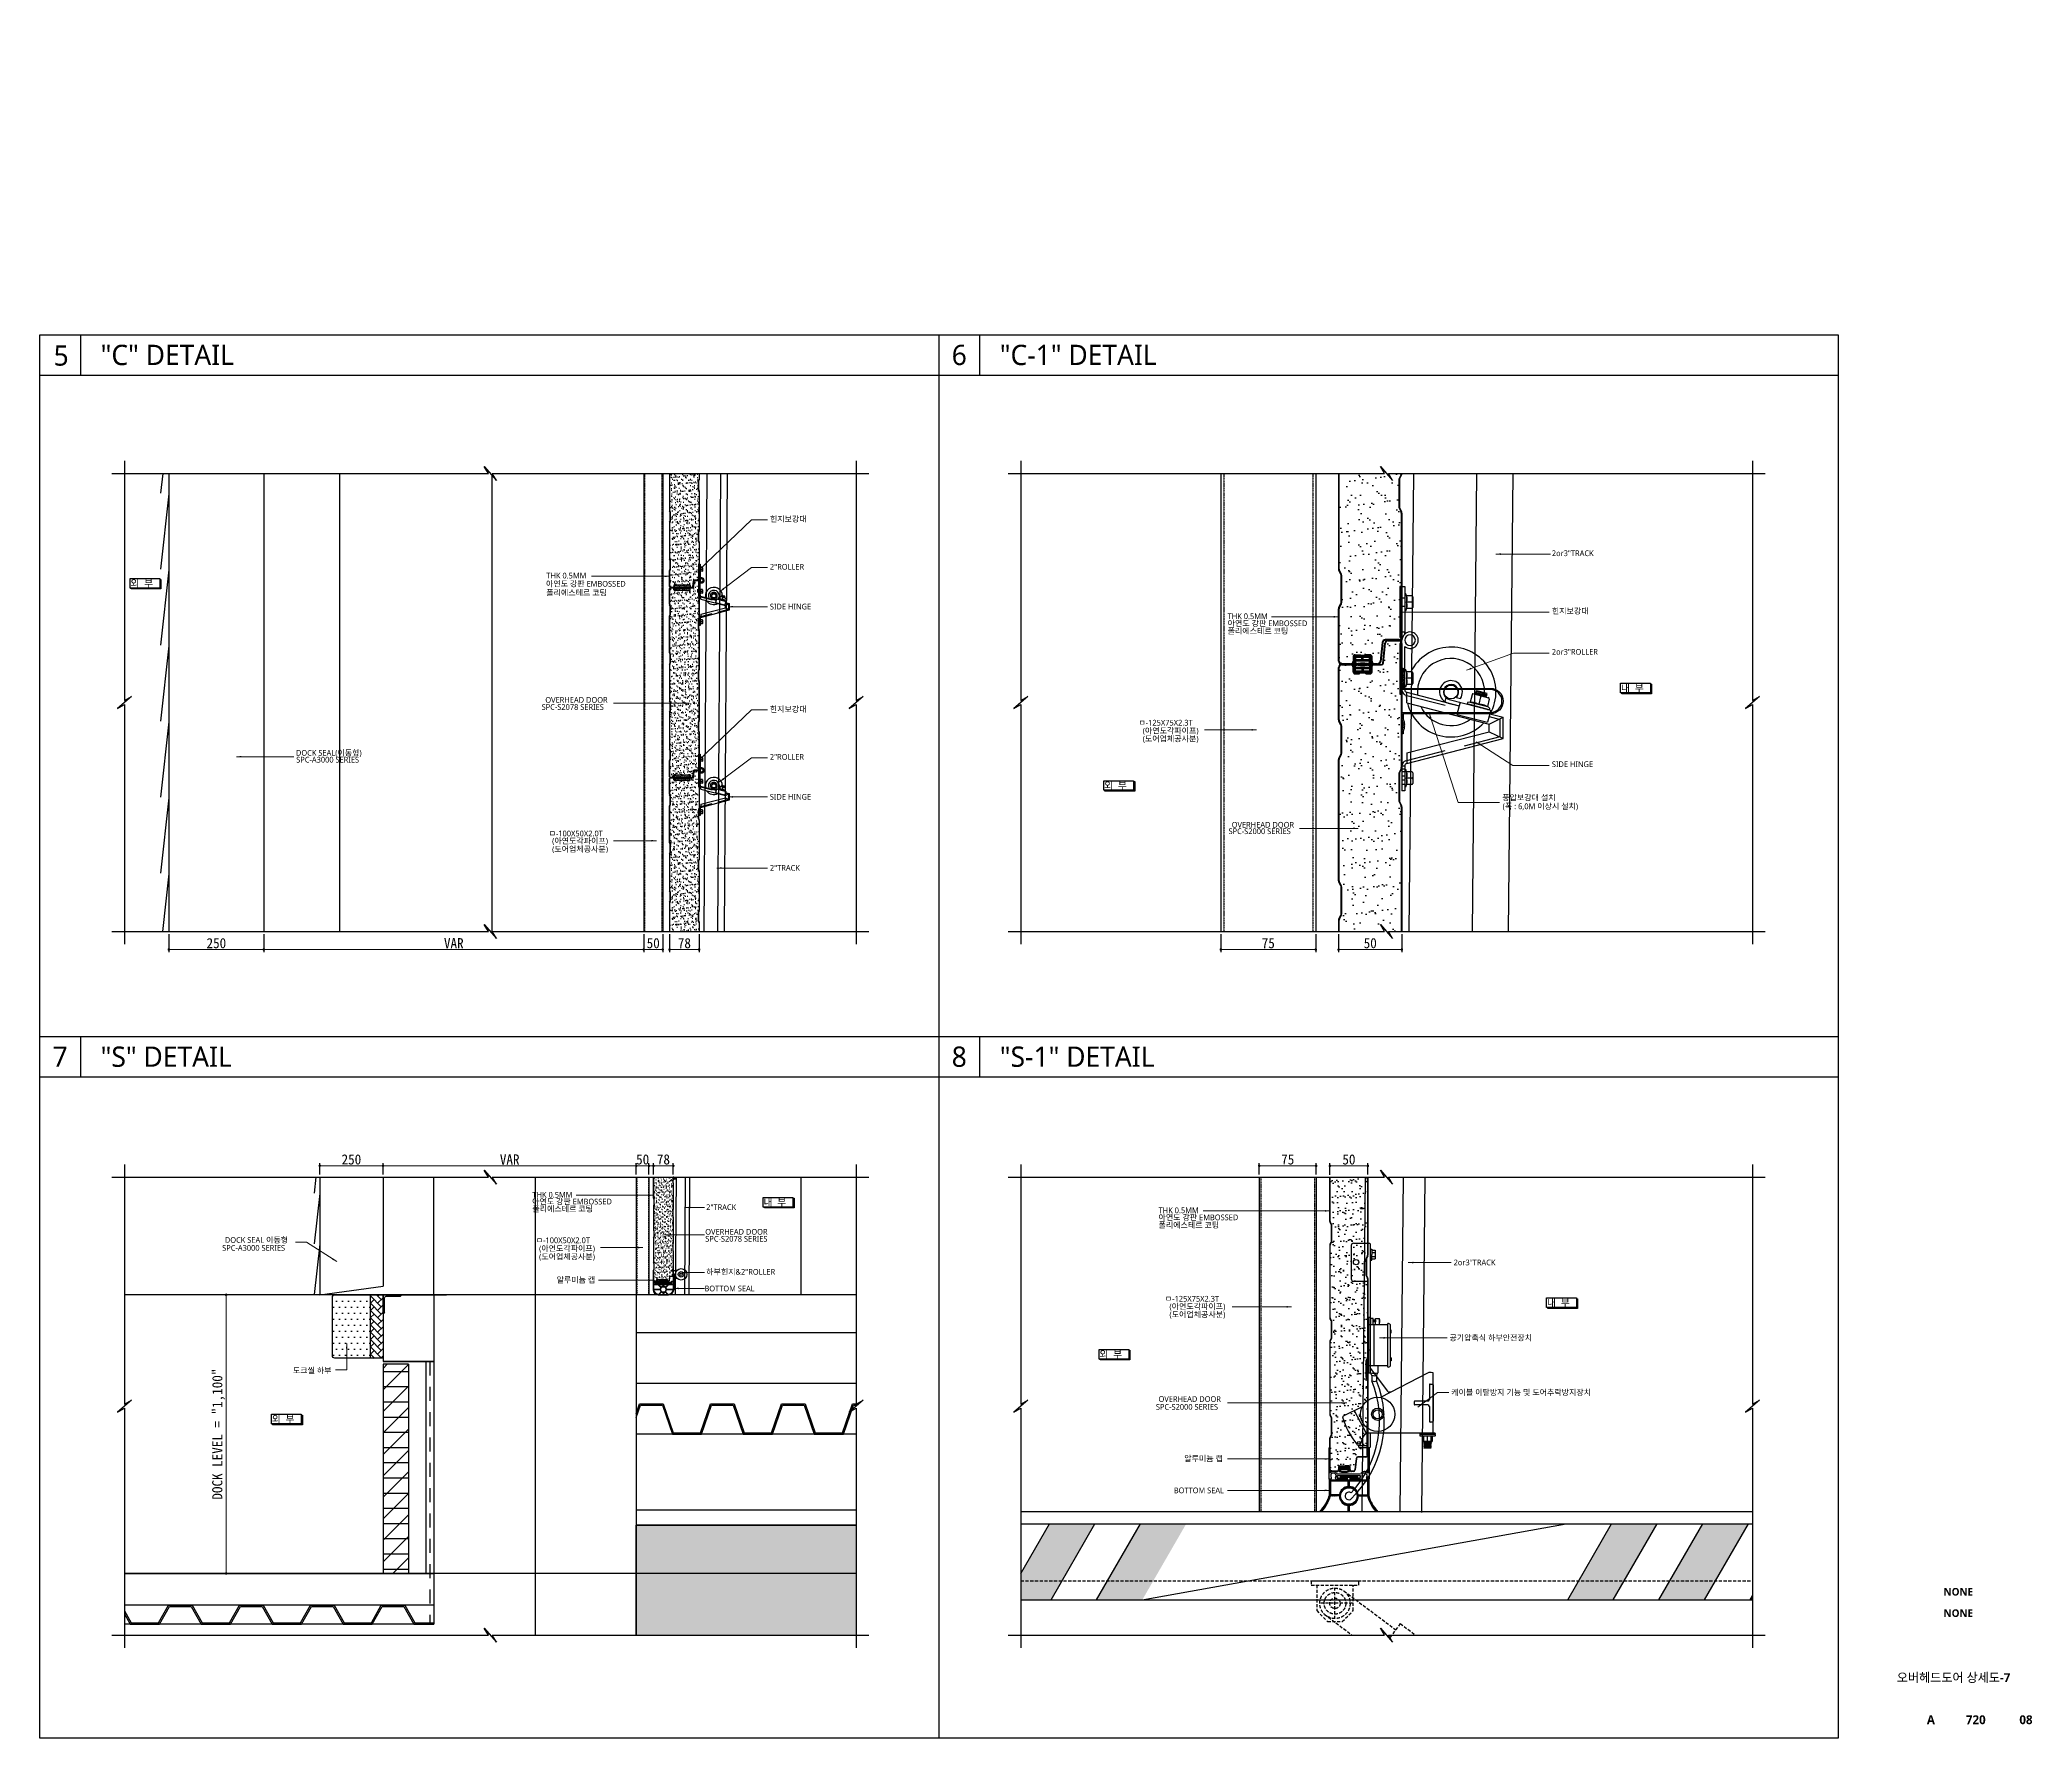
# Model space of a CAD drawing. Header units: millimetres. Extents: x 909 to 159266, y 137 to 21462.
# Drawn here: x 151400 to 159266, y 200 to 6904 of the extents above; entities that cross this region are included whole.
import ezdxf
from ezdxf.enums import TextEntityAlignment as Align

# ---------------------------------------------------------------- set-up
doc = ezdxf.new("R2010")
doc.units = ezdxf.units.MM
doc.header["$LTSCALE"] = 50
doc.header["$MEASUREMENT"] = 0
for name, pattern in [('DASHED2', [0.375, 0.25, -0.125]), ('HIDDEN', [2, 1, -1]), ('HIDDEN2', [0.1875, 0.125, -0.0625]), ('주단면도-1$0$HID', [2, 1.1, -0.9]), ('주단면도-1$0$주단면도-1$0$STD_CENTER', [66, 60, -2, 2, -2]), ('주단면도-2$0$주단면도-1$0$STD_CENTER', [66, 60, -2, 2, -2])]:
    doc.linetypes.add(name, pattern=pattern)
doc.layers.get('Defpoints').update_dxf_attribs({"color": 181})
for name, color, linetype in [('1212', 7, 'Continuous'), ('252', 252, 'Continuous'), ('A-ANNO-TITL', 7, 'Continuous'), ('DIM', 7, 'Continuous'), ('elev', 8, 'Continuous'), ('OHD Frame', 2, 'Continuous'), ('OHD Panel', 5, 'Continuous'), ('OHD Track', 4, 'Continuous'), ('TEX', 4, 'Continuous'), ('TEXT4', 4, 'Continuous'), ('주단면도-1$0$7FIN', 5, 'Continuous'), ('주단면도-1$0$A-SECT-DOOR', 8, 'Continuous'), ('주단면도-1$0$A-ST-CONC', 2, 'Continuous'), ('주단면도-1$0$fin-5', 6, 'Continuous'), ('주단면도-1$0$HAT', 8, 'Continuous'), ('주단면도-1$0$HID', 7, '주단면도-1$0$HID'), ('주단면도-1$0$WAL', 3, 'Continuous'), ('주단면도-1$0$주단면도-1$0$A-FIN-TYP1', 6, 'Continuous'), ('주단면도-1$0$주단면도-1$0$A-ST-AXIS-CEN', 252, '주단면도-1$0$주단면도-1$0$STD_CENTER'), ('주단면도-1$0$주단면도-1$0$A-ST-CONC', 2, 'Continuous'), ('주단면도-1$0$주단면도-1$0$저온단열', 160, 'Continuous'), ('주단면도-2$0$주단면도-1$0$A-ST-AXIS-CEN', 252, '주단면도-2$0$주단면도-1$0$STD_CENTER')]:
    doc.layers.add(name, color=color, linetype=linetype)
doc.layers.add('건축120130$0$TEX', color=3, linetype='Continuous', lineweight=15)
doc.layers.add('주단면도-1$0$A-ELEV-LIN2', color=7, linetype='Continuous', lineweight=25)
doc.styles.add('2020음성 1차', font='나눔고딕Bold.ttf')
doc.styles.add('SH_대대리576', font='')
doc.styles.get("Standard").update_dxf_attribs({"font": 'NanumGothicBold.ttf'})
doc.styles.add('돋움체', font='')
doc.styles.add('울릉도M', font='NanumGothic.ttf')
doc.styles.get('SH_대대리576').set_extended_font_data('NanumGothic', bold=True)
doc.styles.get('돋움체').set_extended_font_data('DotumChe')
doc.dimstyles.new('ISO-25', dxfattribs={"dimtxt": 2.5, "dimasz": 2.5, "dimexe": 1.25, "dimexo": 0.625, "dimtad": 1, "dimtxsty": 'Standard', "dimcen": 2.5, "dimadec": 0, "dimazin": 0, "dimtfac": 1, "dimtmove": 0, "dimatfit": 3, "dimfxl": 1, "dimarcsym": 0})
doc.dimstyles.new('류재성$0', dxfattribs={"dimscale": 50, "dimtxt": 3, "dimasz": 1.5, "dimexe": 0, "dimexo": 2, "dimgap": 1, "dimtad": 1, "dimdec": 0, "dimdsep": 46, "dimlunit": 6, "dimtxsty": '2020음성 1차', "dimblk1": 'DOT', "dimblk2": 'DOT', "dimsah": 1, "dimcen": 0.09, "dimclrt": 4, "dimadec": 0, "dimazin": 0, "dimtfac": 1, "dimtdec": 4, "dimtofl": 0, "dimtmove": 0, "dimatfit": 3, "dimldrblk": 'DOT', "dimfxl": 1, "dimtolj": 1, "dimtzin": 0, "dimarcsym": 0})

# ---------------------------------------------------------------- blocks, each defined once
blk = doc.blocks.new('A$C23A425F1')
h = blk.add_hatch()
h.set_pattern_fill('AR-SAND', color=2)
h.set_pattern_definition([(37.5, (-10314.7876, 683.2013), (-0.06299336, 1.92682377), [0, -1.52, 0, -1.7, 0, -1.625]), (7.5, (-10314.7876, 683.2013), (1.7697767, 2.82214607), [0, -0.82, 0, -1.37, 0, -0.525]), (327.5, (-10316.0176, 683.2013), (3.11414186, 0.00565905), [0, -0.5, 0, -1.8, 0, -2.35]), (317.5, (-10316.0176, 683.2013), (3.0061266, 0.87767556), [0, -0.25, 0, -1.18, 0, -1.35])])
edge = h.paths.add_edge_path()
edge.add_arc((41, 7), 1, 0, 90)
edge.add_line((41, 8), (1, 8))
edge.add_arc((1, 7), 1, 90, 180)
edge.add_line((0, 7), (0, 0))
edge.add_line((0, 0), (42, 0))
edge.add_line((42, 0), (42, 7))
at = {"color": 2}
for p, q in [((0, 7), (0, 0)), ((0, 0), (42, 0)), ((1, 8), (41, 8)), ((42, 7), (42, 0))]:
    blk.add_line(p, q, dxfattribs=at)
for centre, start, end in [((1, 7), 90, 180), ((41, 7), 0, 90)]:
    blk.add_arc(centre, 1, start, end, dxfattribs=at)
blk = doc.blocks.new('2ROLLER')
for p, q in [((-153853.3, -195.2, 0), (-153854.1, -198.4, 0)), ((-153851.3, -199.7, 0), (-153842.6, -201.9, 0)), ((-153850.6, -196.7, 0), (-153817.7, -205.2, 0)), ((-153844.8, -195.1, 0), (-153841.6, -196, 0)), ((-153841.9, -199, 0), (-153844.4, -208.7, 0)), ((-153844.4, -208.7, 0), (-153820.2, -214.9, 0)), ((-153836.1, -199.2, 0), (-153836.4, -200.4, 0)), ((-153836.4, -200.4, 0), (-153835.4, -200.7, 0)), ((-153835.4, -200.4, 0), (-153835.4, -200.7, 0)), ((-153835.4, -200.4, 0), (-153834.4, -200.9, 0)), ((-153834.4, -200.7, 0), (-153834.4, -200.9, 0)), ((-153834.4, -200.7, 0), (-153833.5, -201.2, 0)), ((-153834.4, -200.7, 0), (-153833.5, -201.2, 0)), ((-153832.4, -193.2, 0), (-153833.9, -199, 0)), ((-153833.9, -199, 0), (-153820.4, -202.5, 0)), ((-153831.2, -192.4, 0), (-153819.6, -195.4, 0)), ((-153829.6, -192, 0), (-153829.2, -191.8, 0)), ((-153821, -194.8, 0), (-153829.6, -192.1, 0)), ((-153829.4, -192.6, 0), (-153829.6, -192.2, 0)), ((-153829.6, -192.8, 0), (-153829.4, -192.7, 0)), ((-153820.8, -193.9, 0), (-153829.4, -191.2, 0)), ((-153829.1, -191.7, 0), (-153829.4, -191.3, 0)), ((-153829.3, -191.2, 0), (-153828.9, -190.9, 0)), ((-153829.1, -190.3, 0), (-153828.7, -190, 0)), ((-153820.5, -193, 0), (-153829.1, -190.3, 0)), ((-153828.9, -190.8, 0), (-153829.1, -190.4, 0)), ((-153820.5, -192.1, 0), (-153828.6, -190, 0)), ((-153825.7, -194.9, 0), (-153827.2, -200.7, 0)), ((-153823.7, -203.4, 0), (-153822.8, -203.9, 0)), ((-153823.7, -203.4, 0), (-153822.8, -203.9, 0)), ((-153822.8, -203.7, 0), (-153822.8, -203.9, 0)), ((-153822.8, -203.7, 0), (-153821.9, -204.1, 0)), ((-153822.8, -203.7, 0), (-153821.9, -204.1, 0)), ((-153821.8, -203.9, 0), (-153821.9, -204.1, 0)), ((-153821.8, -203.9, 0), (-153820.9, -204.4, 0)), ((-153821.8, -203.9, 0), (-153820.9, -204.4, 0)), ((-153821.3, -195, 0), (-153821, -194.8, 0)), ((-153821.2, -194.2, 0), (-153820.8, -194, 0)), ((-153821, -194.7, 0), (-153821.2, -194.3, 0)), ((-153821, -193.3, 0), (-153820.6, -193.1, 0)), ((-153820.8, -193.8, 0), (-153821, -193.4, 0)), ((-153820.8, -204.2, 0), (-153820.9, -204.4, 0)), ((-153820.8, -192.4, 0), (-153820.5, -192.3, 0)), ((-153820.6, -193, 0), (-153820.8, -192.6, 0)), ((-153820.8, -204.2, 0), (-153819.9, -204.6, 0)), ((-153820.8, -204.2, 0), (-153819.9, -204.6, 0)), ((-153818.9, -196.6, 0), (-153820.4, -202.5, 0)), ((-153817.7, -205.2, 0), (-153820.2, -214.9, 0)), ((-153819.9, -204.6, 0), (-153818.9, -204.9, 0)), ((-153818.6, -203.7, 0), (-153818.9, -204.9, 0)), ((-153818.8, -204.4, 0), (-153818.9, -204.7, 0))]:
    blk.add_line(p, q)
at = {"color": 0}
for p, q in [((-153833.4, -200.9, 0), (-153833.5, -201.2, 0)), ((-153833.4, -200.9, 0), (-153832.5, -201.4, 0)), ((-153833.4, -200.9, 0), (-153832.5, -201.4, 0)), ((-153832.4, -201.2, 0), (-153832.5, -201.4, 0)), ((-153832.4, -201.2, 0), (-153831.5, -201.7, 0)), ((-153832.4, -201.2, 0), (-153831.5, -201.7, 0)), ((-153831.5, -201.4, 0), (-153831.5, -201.7, 0)), ((-153831.5, -201.4, 0), (-153830.6, -201.9, 0)), ((-153831.5, -201.4, 0), (-153830.6, -201.9, 0)), ((-153830.5, -201.7, 0), (-153830.6, -201.9, 0)), ((-153830.5, -201.7, 0), (-153829.6, -202.1, 0)), ((-153830.5, -201.7, 0), (-153829.6, -202.1, 0)), ((-153829.5, -201.9, 0), (-153829.6, -202.1, 0)), ((-153829.5, -201.9, 0), (-153828.6, -202.4, 0)), ((-153829.5, -201.9, 0), (-153828.6, -202.4, 0)), ((-153828.6, -202.2, 0), (-153828.6, -202.4, 0)), ((-153828.6, -202.2, 0), (-153827.7, -202.6, 0)), ((-153828.6, -202.2, 0), (-153827.7, -202.6, 0)), ((-153827.6, -202.4, 0), (-153827.7, -202.6, 0)), ((-153827.6, -202.4, 0), (-153826.7, -202.9, 0)), ((-153827.6, -202.4, 0), (-153826.7, -202.9, 0)), ((-153826.6, -202.7, 0), (-153826.7, -202.9, 0)), ((-153826.6, -202.7, 0), (-153825.7, -203.1, 0)), ((-153826.6, -202.7, 0), (-153825.7, -203.1, 0)), ((-153825.7, -202.9, 0), (-153825.7, -203.1, 0)), ((-153825.7, -202.9, 0), (-153824.8, -203.4, 0)), ((-153825.7, -202.9, 0), (-153824.8, -203.4, 0)), ((-153824.7, -203.2, 0), (-153824.8, -203.4, 0)), ((-153824.7, -203.2, 0), (-153823.8, -203.6, 0)), ((-153824.7, -203.2, 0), (-153823.8, -203.6, 0)), ((-153823.7, -203.4, 0), (-153823.8, -203.6, 0))]:
    blk.add_line(p, q, dxfattribs=at)
at = {"color": 5, "linetype": 'HIDDEN'}
blk.add_line((-153823.7, -203.7, 0), (-153823.6, -203.7, 0), dxfattribs=at)
blk.add_circle((-153849.1, -190.9, 0), 5.5)
for centre, radius, start, end in [((-153849.1, -190.9, 0), 22.5, 1.0314, 189.1436), ((-153849.2, -191.4, 0), 22.5, 212.732, 298.3988), ((-153849.1, -190.9, 0), 14.5, 321.1221, 203.9319), ((-153849.1, -190.9, 0), 9, 326.0942, 255.5654), ((-153849.1, -190.9, 0), 6, 315.5654, 255.5654), ((-153833.5, -211.5, 0), 12.5, 59.3052, 101.6693), ((-153831.5, -193.4, 0), 1, 75.5654, 165.5654), ((-153829.5, -192.1, 0), 0.0908, 120.5654, 210.5654), ((-153829.3, -191.2, 0), 0.0908, 120.5654, 210.5654), ((-153829.4, -192.6, 0), 0.0908, 300.5654, 30.5654), ((-153829.2, -191.7, 0), 0.0908, 300.5654, 30.5654), ((-153829.1, -190.4, 0), 0.0908, 120.5654, 210.5654), ((-153829, -190.9, 0), 0.0908, 300.5654, 30.5654), ((-153828.6, -190.1, 0), 0.0908, 75.5654, 120.5654), ((-153826.8, -213.2, 0), 12.5, 49.4615, 91.8256), ((-153826.6, -194.7, 0), 1, 345.5654, 75.5654), ((-153824.7, -195.1, 0), 1, 75.5654, 165.5654), ((-153821.2, -194.3, 0), 0.0908, 120.5654, 210.5654), ((-153820.9, -193.4, 0), 0.0908, 120.5654, 210.5654), ((-153821.1, -194.8, 0), 0.0908, 300.5654, 30.5654), ((-153820.7, -192.5, 0), 0.0908, 120.5654, 210.5654), ((-153820.9, -193.9, 0), 0.0908, 300.5654, 30.5654), ((-153820.6, -193, 0), 0.0908, 300.5654, 30.5654), ((-153820.5, -192.2, 0), 0.0908, 300.5654, 75.5654), ((-153819.9, -196.4, 0), 1, 345.5654, 75.5654)]:
    blk.add_arc(centre, radius, start, end)
blk.add_arc((-153823.6, -203.8, 0), 0.09, 120.5654, 210.5654, dxfattribs=at)
blk = doc.blocks.new('2인치 SIDE HINGE 단면')
at = {"extrusion": (-1, 2.44929e-16, 5.96917e-14)}
blk.add_line((0, 129), (0, 165), dxfattribs=at)
at = {"extrusion": (2.44929e-16, 1, -2.44929e-16)}
blk.add_line((0, 165), (2.3, 165), dxfattribs=at)
at = {"extrusion": (-5.96917e-14, -2.44929e-16, -1)}
for p, q in [((0, 165), (2.3, 165)), ((0, 129), (0, 165)), ((2.3, 165), (2.3, 129)), ((0, 129), (2.3, 129))]:
    blk.add_line(p, q, dxfattribs=at)
at = {"extrusion": (1, -2.44929e-16, -5.96917e-14)}
blk.add_line((2.3, 165), (2.3, 129), dxfattribs=at)
for p, q in [((3.2, 158.2, 0), (2.3, 158.2, 0)), ((0, 129), (0, 122.5)), ((0, 83.4), (0, 122.5)), ((2.3, 129), (2.3, 127.5)), ((2.3, 127.5), (2.3, 129)), ((2.3, 83.4), (2.3, 117.5)), ((3.2, 144.7, 0), (2.4, 144.7, 0)), ((8, 156.5, 0), (3.7, 156.5, 0)), ((3.7, 156.5, 0), (3.7, 146.5, 0)), ((8, 151.5, 0), (3.7, 151.5, 0)), ((8, 146.5, 0), (3.7, 146.5, 0)), ((8.7, 155.8, 0), (8.7, 147.2, 0)), ((2.3, 86), (0, 86)), ((2.3, 83.5), (0, 83.5)), ((3.2, 100.3, 0), (2.3, 100.3, 0)), ((3.2, 86.8, 0), (2.4, 86.8, 0)), ((3.2, 79.2), (4, 79)), ((8, 98.5, 0), (3.7, 98.5, 0)), ((3.7, 98.5, 0), (3.7, 88.5, 0)), ((8, 93.5, 0), (3.7, 93.5, 0)), ((8, 88.5, 0), (3.7, 88.5, 0)), ((3.8, 81.4), (45.1, 70.8)), ((4, 73.1), (4, 81.4)), ((4, 73.1), (69, 56.4)), ((8.7, 97.8, 0), (8.7, 89.2, 0)), ((69, 56.4), (80, 61.8)), ((69, 50.2), (69, 56.4)), ((69.3, 64.5), (80, 61.8)), ((80, 44.8), (80, 61.8)), ((0, 23.2), (0, 3.6)), ((2.3, 23.1), (0, 23.1)), ((2.3, 20.6), (0, 20.6)), ((2.3, 3.6), (0, 3.6)), ((2.3, 23.2), (2.3, 3.6)), ((3.2, 20.4), (2.3, 20.4)), ((3.2, 6.9), (2.4, 6.9)), ((3.2, 27.4), (4, 27.6)), ((8, 18.6), (3.7, 18.6)), ((3.7, 18.6), (3.7, 8.6)), ((8, 13.6), (3.7, 13.6)), ((8, 8.6), (3.7, 8.6)), ((3.8, 25.2), (80, 44.8)), ((4, 33.5), (69, 50.2)), ((4, 33.5), (4, 25.2)), ((8.7, 17.9), (8.7, 9.3)), ((69, 50.2), (80, 44.8))]:
    blk.add_line(p, q)
at = {"color": 5, "linetype": 'HIDDEN2', "ltscale": 5}
for p, q in [((0, 155, 0), (2.3, 155, 0)), ((2.3, 148, 0), (0, 148, 0)), ((2.3, 98.5, 0), (0, 98.5, 0)), ((2.3, 95, 0), (0, 95, 0)), ((2.3, 92, 0), (0, 92, 0)), ((2.3, 88.5, 0), (0, 88.5, 0)), ((4, 79), (44.6, 68.5)), ((68.8, 62.3), (77.7, 60)), ((77.7, 46.6), (77.7, 60)), ((2.3, 18.6), (0, 18.6)), ((2.3, 15.1), (0, 15.1)), ((2.3, 12.1), (0, 12.1)), ((2.3, 8.6), (0, 8.6)), ((4, 27.6), (77.7, 46.6))]:
    blk.add_line(p, q, dxfattribs=at)
at = {"extrusion": (-2.44929e-16, -1, 2.44929e-16)}
blk.add_line((0, 129), (2.3, 129), dxfattribs=at)
at = {"extrusion": (7.34788e-16, 1, 1.03474e-13)}
blk.add_line((0, 129), (2.3, 129), dxfattribs=at)
at = {"extrusion": (-5.96917e-14, -2.44929e-16, -1)}
blk.add_circle((-6.5, 122.5), 4.2, dxfattribs=at)
for centre, radius, start, end in [((-5.7, 154.1, 0), 9.81, 344.4871, 24.8899), ((6.5, 122.5), 6.5, 229.7478, 180), ((-5.7, 148.9, 0), 9.81, 335.1101, 15.5129), ((8, 155.8, 0), 0.714, 0, 90), ((8, 152.2, 0), 0.714, 270, 0), ((8, 150.8, 0), 0.714, 0, 90), ((8, 147.2, 0), 0.714, 270, 0), ((4.3, 83.4), 4.3, 180, 255.5654), ((4.3, 83.4), 2, 180, 255.5654), ((-5.7, 96.1, 0), 9.81, 344.4871, 24.8899), ((-5.7, 90.9, 0), 9.81, 335.1101, 15.5129), ((8, 97.8, 0), 0.714, 0, 90), ((8, 94.2, 0), 0.714, 270, 0), ((8, 92.8, 0), 0.714, 0, 90), ((8, 89.2, 0), 0.714, 270, 0), ((4.3, 23.2), 4.3, 104.4346, 180), ((4.3, 23.2), 2, 104.4346, 180), ((-5.7, 16.2), 9.81, 344.4871, 24.8899), ((-5.7, 11), 9.81, 335.1101, 15.5129), ((8, 17.9), 0.714, 0, 90), ((8, 14.3), 0.714, 270, 0), ((8, 12.9), 0.714, 0, 90), ((8, 9.3), 0.714, 270, 0)]:
    blk.add_arc(centre, radius, start, end)
blk.add_blockref('2ROLLER', (153887.7, 272.7, 0))
blk = doc.blocks.new('A$C1B0F701D')
at = {"layer": 'OHD Panel'}
for p, q in [((0, 457.1), (0, 498.5)), ((0.5, 457.1), (0.5, 498.5)), ((2.5, 501), (9.5, 501)), ((9.5, 501), (2.5, 501)), ((2.5, 500.5), (9.5, 500.5)), ((11.5, 498.5), (11.5, 496)), ((11.5, 495), (11.5, 498.5)), ((12, 498.5), (12, 496)), ((12, 495), (12, 498.5)), ((16.5, 494), (13, 494)), ((13, 493.5), (16.5, 493.5)), ((16.5, 493.5), (16.5, 494)), ((0, 330.1), (0, 425.9)), ((1.8, 452.9), (0.3, 456)), ((0.3, 427), (1.8, 430.1)), ((0.5, 330.1), (0.5, 425.9)), ((2.2, 453.1), (0.7, 456.2)), ((0.7, 426.8), (2.2, 429.9)), ((2, 431), (2, 452)), ((2.5, 431), (2.5, 452)), ((1.8, 325.9), (0.3, 329)), ((2.2, 326.1), (0.7, 329.2)), ((2, 304), (2, 325)), ((2.5, 304), (2.5, 325)), ((0, 298.9), (0, 203.1)), ((0.3, 300), (1.8, 303.1)), ((0.5, 203.1), (0.5, 298.9)), ((0.7, 299.8), (2.2, 302.9)), ((0, 171.9), (0, 76.1)), ((1.8, 198.9), (0.3, 202)), ((0.3, 173), (1.8, 176.1)), ((0.5, 76.1), (0.5, 171.9)), ((2.2, 199.1), (0.7, 202.2)), ((0.7, 172.8), (2.2, 175.9)), ((2, 177), (2, 198)), ((2.5, 177), (2.5, 198)), ((1.8, 71.9), (0.3, 75)), ((2.2, 72.1), (0.7, 75.2)), ((2, 50), (2, 71)), ((2.5, 50), (2.5, 71)), ((0, 3.5), (0, 44.9)), ((0.3, 46), (1.8, 49.1)), ((0.5, 3.5), (0.5, 44.9)), ((0.7, 45.8), (2.2, 48.9)), ((9.5, 1.5), (2.5, 1.5)), ((9.5, 1), (2.5, 1)), ((11.5, 7), (11.5, 3.5)), ((12, 7), (12, 3.5)), ((13, 8.5), (16.5, 8.5)), ((16.5, 8), (13, 8)), ((16.5, 8.5), (16.5, 8))]:
    blk.add_line(p, q, dxfattribs=at)
for centre, radius, start, end in [((2.5, 498.5), 2.5, 90, 180), ((2.5, 498.5), 2, 90, 180), ((9.5, 498.5), 2.5, 0, 90), ((9.5, 498.5), 2, 0, 90), ((13, 495), 1.5, 180, 270), ((13, 495), 1, 180, 270), ((2.5, 457.1), 2.5, 180, 206.5651), ((2.5, 425.9), 2.5, 153.4349, 180), ((2.5, 457.1), 2, 180, 206.5651), ((2.5, 425.9), 2, 153.4349, 180), ((0, 452), 2, 0, 26.5651), ((0, 431), 2, 333.4349, 0), ((0, 452), 2.5, 0, 26.5651), ((0, 431), 2.5, 333.4349, 0), ((2.5, 330.1), 2.5, 180, 206.5651), ((2.5, 330.1), 2, 180, 206.5651), ((0, 325), 2, 0, 26.5651), ((0, 325), 2.5, 0, 26.5651), ((2.5, 298.9), 2.5, 153.4349, 180), ((2.5, 298.9), 2, 153.4349, 180), ((0, 304), 2, 333.4349, 0), ((0, 304), 2.5, 333.4349, 0), ((2.5, 203.1), 2.5, 180, 206.5651), ((2.5, 171.9), 2.5, 153.4349, 180), ((2.5, 203.1), 2, 180, 206.5651), ((2.5, 171.9), 2, 153.4349, 180), ((0, 198), 2, 0, 26.5651), ((0, 177), 2, 333.4349, 0), ((0, 198), 2.5, 0, 26.5651), ((0, 177), 2.5, 333.4349, 0), ((2.5, 76.1), 2.5, 180, 206.5651), ((2.5, 76.1), 2, 180, 206.5651), ((0, 71), 2, 0, 26.5651), ((0, 71), 2.5, 0, 26.5651), ((2.5, 44.9), 2.5, 153.4349, 180), ((2.5, 3.5), 2.5, 180, 270), ((2.5, 44.9), 2, 153.4349, 180), ((2.5, 3.5), 2, 180, 270), ((0, 50), 2, 333.4349, 0), ((0, 50), 2.5, 333.4349, 0), ((9.5, 3.5), 2.5, 270, 0), ((9.5, 3.5), 2, 270, 0), ((13, 7), 1.5, 90, 180), ((13, 7), 1, 90, 180)]:
    blk.add_arc(centre, radius, start, end, dxfattribs=at)
blk = doc.blocks.new('A$C2BEC2C56')
h = blk.add_hatch(color=256)
h.dxf.hatch_style = 1
h.paths.add_polyline_path([(27, 477.5), (28, 477.5), (28, 517.5), (27, 517.5)])
h = blk.add_hatch(color=256)
h.dxf.hatch_style = 1
h.paths.add_polyline_path([(27, 22.5), (28, 22.5), (28, 62.5), (27, 62.5)])
for p, q in [((27, 517.5), (27, 477.5)), ((28, 517.5), (27, 517.5)), ((27, 477.5), (28, 477.5)), ((28, 477.5), (28, 517.5)), ((27, 62.5), (27, 22.5)), ((27, 22.5), (28, 22.5))]:
    blk.add_line(p, q)
at = {"layer": 'OHD Panel'}
for p, q in [((0, 494), (3.5, 494)), ((0, 493.5), (0, 494)), ((0, 493.5), (3.5, 493.5)), ((4.5, 495), (4.5, 499.5)), ((5, 495), (5, 499.5)), ((6, 501), (12.5, 501)), ((6, 500.5), (12.5, 500.5)), ((13.5, 501.9), (15.2, 517.8)), ((14, 501.8), (15.6, 517.7)), ((17.6, 520), (26, 520)), ((17.6, 519.5), (26, 519.5)), ((28, 517.5), (28, 419.6)), ((28.5, 517.5), (28.5, 419.6)), ((26, 414.5), (26, 393.5)), ((27.8, 418.7), (26.3, 415.6)), ((26.3, 392.4), (27.8, 389.3)), ((26.5, 414.5), (26.5, 393.5)), ((28.2, 418.5), (26.7, 415.4)), ((26.7, 392.6), (28.2, 389.5)), ((28, 388.4), (28, 285.6)), ((28.5, 388.4), (28.5, 285.6)), ((26, 280.5), (26, 259.5)), ((27.8, 284.7), (26.3, 281.6)), ((26.5, 280.5), (26.5, 259.5)), ((28.2, 284.5), (26.7, 281.4)), ((26.3, 258.4), (27.8, 255.3)), ((26.7, 258.6), (28.2, 255.5)), ((28, 254.4), (28, 151.6)), ((28.5, 254.4), (28.5, 151.6)), ((26, 146.5), (26, 125.5)), ((27.8, 150.7), (26.3, 147.6)), ((26.3, 124.4), (27.8, 121.3)), ((26.5, 146.5), (26.5, 125.5)), ((28.2, 150.5), (26.7, 147.4)), ((26.7, 124.6), (28.2, 121.5)), ((28, 120.4), (28, 22.5)), ((28.5, 120.4), (28.5, 22.5)), ((28, 62.5), (27, 62.5)), ((28, 22.5), (28, 62.5)), ((3.5, 8.5), (0, 8.5)), ((0, 8.5), (0, 8)), ((3.5, 8), (0, 8)), ((4.5, 3.5), (4.5, 7)), ((5, 3.5), (5, 7)), ((9.3, 1.5), (7, 1.5)), ((9.3, 1), (7, 1)), ((12.9, 18.3), (11.3, 3.3)), ((13.4, 18.2), (11.8, 3.2)), ((26, 20.5), (15.4, 20.5)), ((26, 20), (15.4, 20))]:
    blk.add_line(p, q, dxfattribs=at)
for centre, radius, start, end in [((3.5, 495), 1, 270, 0), ((3.5, 495), 1.5, 270, 0), ((6, 499.5), 1.5, 90, 180), ((6, 499.5), 1, 90, 180), ((12.5, 502), 1, 270, 353.991), ((12.5, 502), 1.5, 270, 353.991), ((17.6, 517.5), 2.5, 90, 173.991), ((17.6, 517.5), 2, 90, 173.991), ((26, 517.5), 2.5, 0, 90), ((26, 517.5), 2, 0, 90), ((26, 419.6), 2, 333.4349, 0), ((26, 419.6), 2.5, 333.4349, 0), ((28.5, 414.5), 2.5, 153.4349, 180), ((28.5, 393.5), 2.5, 180, 206.5651), ((28.5, 414.5), 2, 153.4349, 180), ((28.5, 393.5), 2, 180, 206.5651), ((26, 388.4), 2, 0, 26.5651), ((26, 388.4), 2.5, 0, 26.5651), ((28.5, 280.5), 2.5, 153.4349, 180), ((28.5, 280.5), 2, 153.4349, 180), ((26, 285.6), 2, 333.4349, 0), ((26, 285.6), 2.5, 333.4349, 0), ((28.5, 259.5), 2.5, 180, 206.5651), ((28.5, 259.5), 2, 180, 206.5651), ((26, 254.4), 2, 0, 26.5651), ((26, 254.4), 2.5, 0, 26.5651), ((28.5, 146.5), 2.5, 153.4349, 180), ((28.5, 125.5), 2.5, 180, 206.5651), ((28.5, 146.5), 2, 153.4349, 180), ((28.5, 125.5), 2, 180, 206.5651), ((26, 151.6), 2, 333.4349, 0), ((26, 120.4), 2, 0, 26.5651), ((26, 151.6), 2.5, 333.4349, 0), ((26, 120.4), 2.5, 0, 26.5651), ((3.5, 7), 1.5, 0, 90), ((3.5, 7), 1, 0, 90), ((7, 3.5), 2.5, 180, 270), ((7, 3.5), 2, 180, 270), ((9.3, 3.5), 2, 270, 353.991), ((9.3, 3.5), 2.5, 270, 353.991), ((15.4, 18), 2.5, 90, 173.991), ((15.4, 18), 2, 90, 173.991), ((26, 22.5), 2.5, 270, 0), ((26, 22.5), 2, 270, 0)]:
    blk.add_arc(centre, radius, start, end, dxfattribs=at)
blk = doc.blocks.new('A$C56DB41DC')
h = blk.add_hatch()
h.set_pattern_fill('AR-SAND', color=253, scale=0.3)
h.set_pattern_definition([(37.5, (-85037.311, 18117.669), (-0.4800094, 14.6823971), [0, -11.5824, 0, -12.954, 0, -12.3825]), (7.5, (-85037.311, 18117.669), (13.4856985, 21.504753), [0, -6.2484, 0, -10.4394, 0, -4.0005]), (327.5, (-85046.684, 18117.669), (23.7297711, 0.0431155), [0, -3.81, 0, -13.716, 0, -17.907]), (317.5, (-85046.684, 18117.669), (22.9066936, 6.6878797), [0, -1.905, 0, -8.9916, 0, -10.287])])
h.paths.add_polyline_path([(77.5, 121.4, 0.116434), (77.3, 122.3), (75.8, 125.4, -0.116434), (75.5, 126.5), (75.5, 147.5, -0.116434), (75.8, 148.6), (77.3, 151.7, 0.116434), (77.5, 152.6), (77.5, 255.4, 0.116434), (77.3, 256.3), (75.8, 259.4, -0.116434), (75.5, 260.5), (75.5, 281.5, -0.116434), (75.8, 282.6), (77.3, 285.7, 0.116434), (77.5, 286.6), (77.5, 389.4, 0.116434), (77.3, 390.3), (75.8, 393.4, -0.116434), (75.5, 394.5), (75.5, 415.5, -0.116434), (75.8, 416.6), (77.3, 419.7, 0.116434), (77.5, 420.6), (77.5, 478.5), (76.5, 478.5), (76.5, 518.5), (77.5, 518.5, 0.414214), (75.5, 520.5), (67.1, 520.5, 0.383819), (65.1, 518.7), (63.5, 502.8, -0.383819), (62, 501.5), (55.5, 501.5, 0.414214), (54.5, 500.5), (54.5, 496, -0.414214), (53, 494.5), (49.5, 494.5), (49.5, 495), (16.5, 495), (16.5, 494.5), (13, 494.5, -0.414214), (11.5, 496), (11.5, 499.5, 0.414214), (9.5, 501.5), (2.5, 501.5, 0.414214), (0.5, 499.5), (0.5, 458.1, 0.116434), (0.7, 457.2), (2.2, 454.1, -0.116434), (2.5, 453), (2.5, 432, -0.116434), (2.2, 430.9), (0.7, 427.8, 0.116434), (0.5, 426.9), (0.5, 331.1, 0.116434), (0.7, 330.2), (2.2, 327.1, -0.116434), (2.5, 326), (2.5, 305, -0.116434), (2.2, 303.9), (0.7, 300.8, 0.116434), (0.5, 299.9), (0.5, 204.1, 0.116434), (0.7, 203.2), (2.2, 200.1, -0.116434), (2.5, 199), (2.5, 178, -0.116434), (2.2, 176.9), (0.7, 173.8, 0.116434), (0.5, 172.9), (0.5, 77.1, 0.116434), (0.7, 76.2), (2.2, 73.1, -0.116434), (2.5, 72), (2.5, 51, -0.116434), (2.2, 49.9), (0.7, 46.8, 0.116434), (0.5, 45.9), (0.5, 4.5, 0.414214), (2.5, 2.5), (9.5, 2.5, 0.414214), (11.5, 4.5), (11.5, 8, -0.414214), (13, 9.5), (16.5, 9.5), (16.5, 9), (49.5, 9), (49.5, 9.5), (53, 9.5, -0.414214), (54.5, 8), (54.5, 4.5, 0.414214), (56.5, 2.5), (58.8, 2.5, 0.383819), (60.8, 4.3), (62.4, 19.3, -0.383819), (64.9, 21.5), (75.5, 21.5, 0.414214), (77.5, 23.5), (76.5, 23.5), (76.5, 63.5), (77.5, 63.5)])
at = {"color": 5}
for name, p in [('A$C1B0F701D', (0, 1)), ('A$C2BEC2C56', (49.5, 1))]:
    blk.add_blockref(name, p, dxfattribs=at)
at = {"color": 6, "xscale": -1, "rotation": 180}
blk.add_blockref('A$C23A425F1', (12, 503), dxfattribs=at)
at = {"color": 6}
blk.add_blockref('A$C23A425F1', (12, 1), dxfattribs=at)
blk = doc.blocks.new('_Dot')
at = {"layer": 'DIM', "color": 0, "lineweight": -2}
blk.add_line((-0.5, 0), (-1, 0), dxfattribs=at)
at = {"layer": 'DIM', "color": 0, "const_width": 0.5}
blk.add_lwpolyline([(-0.25, 0, 1), (0.25, 0, 1)], format="xyb", close=True, dxfattribs=at)
blk = doc.blocks.new('*D5582')
at = {"layer": '252', "color": 0, "lineweight": -2}
for p, q in [((153886.2, 3374.1), (153886.2, 3302.9)), ((154003.2, 3374.1), (154003.2, 3302.9))]:
    blk.add_line(p, q, dxfattribs=at)
at = {"layer": '252', "color": 0, "lineweight": 0}
blk.add_line((153993.2, 3312.9), (153896.2, 3312.9), dxfattribs=at)
at = {"layer": 'Defpoints', "color": 0}
for p in [(153886.2, 3384.1), (154003.2, 3384.1), (153886.2, 3312.9)]:
    blk.add_point(p, dxfattribs=at)
at = {"layer": '252', "color": 0, "linetype": 'ByBlock', "lineweight": 0, "xscale": 10, "yscale": 10, "zscale": 10, "rotation": 180}
blk.add_blockref('_Dot', (153886.2, 3312.9), dxfattribs=at)
at = {"layer": '252', "color": 0, "linetype": 'ByBlock', "lineweight": 0, "xscale": 10, "yscale": 10, "zscale": 10}
blk.add_blockref('_Dot', (154003.2, 3312.9), dxfattribs=at)
at = {"layer": '252', "color": 4, "insert": (153944.7, 3337.9), "char_height": 40, "attachment_point": 5, "style": '돋움체'}
blk.add_mtext('\\A1;78', dxfattribs=at)
blk = doc.blocks.new('*D5583')
at = {"layer": '252', "color": 0, "lineweight": -2}
for p, q in [((153784.2, 3374.1), (153784.2, 3302.9)), ((153859.2, 3374.1), (153859.2, 3302.9))]:
    blk.add_line(p, q, dxfattribs=at)
at = {"layer": '252', "color": 0, "lineweight": 0}
blk.add_line((153849.2, 3312.9), (153794.2, 3312.9), dxfattribs=at)
at = {"layer": 'Defpoints', "color": 0}
for p in [(153784.2, 3384.1), (153859.2, 3384.1), (153784.2, 3312.9)]:
    blk.add_point(p, dxfattribs=at)
at = {"layer": '252', "color": 0, "linetype": 'ByBlock', "lineweight": 0, "xscale": 10, "yscale": 10, "zscale": 10, "rotation": 180}
blk.add_blockref('_Dot', (153784.2, 3312.9), dxfattribs=at)
at = {"layer": '252', "color": 0, "linetype": 'ByBlock', "lineweight": 0, "xscale": 10, "yscale": 10, "zscale": 10}
blk.add_blockref('_Dot', (153859.2, 3312.9), dxfattribs=at)
at = {"layer": '252', "color": 4, "insert": (153821.7, 3337.9), "char_height": 40, "attachment_point": 5, "style": '돋움체'}
blk.add_mtext('\\A1;50', dxfattribs=at)
blk = doc.blocks.new('*D5584')
at = {"layer": '252', "color": 0, "lineweight": -2}
for p, q in [((152284.4, 3374.1), (152284.4, 3302.9)), ((153784.2, 3374.1), (153784.2, 3302.9))]:
    blk.add_line(p, q, dxfattribs=at)
at = {"layer": '252', "color": 0, "lineweight": 0}
blk.add_line((153774.2, 3312.9), (152294.4, 3312.9), dxfattribs=at)
at = {"layer": 'Defpoints', "color": 0}
for p in [(152284.4, 3384.1), (153784.2, 3384.1), (152284.4, 3312.9)]:
    blk.add_point(p, dxfattribs=at)
at = {"layer": '252', "color": 0, "linetype": 'ByBlock', "lineweight": 0, "xscale": 10, "yscale": 10, "zscale": 10, "rotation": 180}
blk.add_blockref('_Dot', (152284.4, 3312.9), dxfattribs=at)
at = {"layer": '252', "color": 0, "linetype": 'ByBlock', "lineweight": 0, "xscale": 10, "yscale": 10, "zscale": 10}
blk.add_blockref('_Dot', (153784.2, 3312.9), dxfattribs=at)
at = {"layer": '252', "color": 4, "insert": (153034.3, 3337.9), "char_height": 40, "attachment_point": 5, "style": '돋움체'}
blk.add_mtext('\\A1;VAR', dxfattribs=at)
blk = doc.blocks.new('*D5585')
at = {"layer": '252', "color": 0, "lineweight": -2}
for p, q in [((151909.4, 3374.1), (151909.4, 3302.9)), ((152284.4, 3374.2), (152284.4, 3302.9))]:
    blk.add_line(p, q, dxfattribs=at)
at = {"layer": '252', "color": 0, "lineweight": 0}
blk.add_line((152274.4, 3312.9), (151919.4, 3312.9), dxfattribs=at)
at = {"layer": 'Defpoints', "color": 0}
for p in [(151909.4, 3384.1), (152284.4, 3384.2), (151909.4, 3312.9)]:
    blk.add_point(p, dxfattribs=at)
at = {"layer": '252', "color": 0, "linetype": 'ByBlock', "lineweight": 0, "xscale": 10, "yscale": 10, "zscale": 10, "rotation": 180}
blk.add_blockref('_Dot', (151909.4, 3312.9), dxfattribs=at)
at = {"layer": '252', "color": 0, "linetype": 'ByBlock', "lineweight": 0, "xscale": 10, "yscale": 10, "zscale": 10}
blk.add_blockref('_Dot', (152284.4, 3312.9), dxfattribs=at)
at = {"layer": '252', "color": 4, "insert": (152096.9, 3337.9), "char_height": 40, "attachment_point": 5, "style": '돋움체'}
blk.add_mtext('\\A1;250', dxfattribs=at)
blk = doc.blocks.new('3ROLLER')
for p, q in [((102995.2, -160995.5), (102993.1, -161003.6)), ((102996.2, -160995.5), (102993.5, -161004.1)), ((102997, -160995.8), (102994.4, -161004.4)), ((102997.9, -160996), (102995.2, -161004.6)), ((102995.6, -160995.8), (102995.4, -160995.5)), ((102995.6, -161006.2), (102998.6, -160994.6)), ((102996.1, -160995.5), (102995.7, -160995.8)), ((102996.4, -160996), (102996.2, -160995.6)), ((102997, -160995.8), (102996.6, -160996)), ((102997.3, -160996.2), (102997.1, -160995.8)), ((102997.8, -160996), (102997.4, -160996.2)), ((102998.1, -160996.3), (102998, -160996)), ((102998, -161000.7), (103003.8, -161002.2)), ((102999.8, -160993.9), (103005.6, -160995.4)), ((102999.9, -161025.6), (103008.4, -160992.7)), ((103002.1, -161008.9), (103005.6, -160995.4)), ((103005.8, -161001.6), (103006.3, -161000.7)), ((103005.8, -161001.6), (103006.3, -161000.7)), ((103006, -161000.7), (103006.5, -160999.8)), ((103006, -161000.7), (103006.5, -160999.8)), ((103006, -161000.7), (103006.3, -161000.7)), ((103006.3, -160999.7), (103006.8, -160998.8)), ((103006.3, -160999.7), (103006.8, -160998.8)), ((103006.3, -160999.7), (103006.5, -160999.8)), ((103006.5, -160998.7), (103007, -160997.8)), ((103006.5, -160998.7), (103007, -160997.8)), ((103006.5, -160998.7), (103006.8, -160998.8)), ((103006.8, -160993.6), (103008, -160993.9)), ((103006.8, -160997.8), (103007.3, -160996.9)), ((103006.8, -160997.8), (103007.3, -160996.9)), ((103006.8, -160997.8), (103007, -160997.8)), ((103007, -160996.8), (103007.5, -160995.9)), ((103007, -160996.8), (103007.5, -160995.9)), ((103007, -160996.8), (103007.3, -160996.9)), ((103007.3, -160995.8), (103007.8, -160994.9)), ((103007.3, -160995.8), (103007.8, -160994.9)), ((103007.3, -160995.8), (103007.5, -160995.9)), ((103007.5, -160993.8), (103007.9, -160993.9)), ((103007.8, -160994.9), (103008, -160993.9)), ((103008.4, -160992.7), (103018, -160995.2)), ((103011.8, -161019.4), (103018, -160995.2)), ((102993.4, -161004.1), (102993.2, -161003.7)), ((102993.9, -161003.9), (102993.5, -161004.1)), ((102994.3, -161004.3), (102994.1, -161003.9)), ((102994.8, -161004.1), (102994.4, -161004.4)), ((102995.2, -161004.6), (102994.9, -161004.2)), ((102995.7, -161004.4), (102995.3, -161004.6)), ((102996, -161004.6), (102995.8, -161004.4)), ((102996.3, -161007.4), (103002.1, -161008.9)), ((102998.3, -161019.8), (102999.1, -161016.6)), ((103002.1, -161016.9), (103011.8, -161019.4)), ((103002.3, -161011.1), (103003.5, -161011.4)), ((103003.5, -161010.3), (103004, -161009.4)), ((103003.5, -161010.3), (103003.8, -161010.4)), ((103003.5, -161011.4), (103003.8, -161010.4)), ((103003.8, -161009.4), (103004.3, -161008.5)), ((103003.8, -161009.4), (103004.3, -161008.5)), ((103003.8, -161009.4), (103004, -161009.4)), ((103004, -161008.4), (103004.5, -161007.5)), ((103004, -161008.4), (103004.5, -161007.5)), ((103004, -161008.4), (103004.3, -161008.5)), ((103004.3, -161007.4), (103004.8, -161006.5)), ((103004.3, -161007.4), (103004.8, -161006.5)), ((103004.3, -161007.4), (103004.5, -161007.5)), ((103004.5, -161006.5), (103005, -161005.6)), ((103004.5, -161006.5), (103005, -161005.6)), ((103004.5, -161006.5), (103004.8, -161006.5)), ((103004.8, -161005.5), (103005.3, -161004.6)), ((103004.8, -161005.5), (103005.3, -161004.6)), ((103004.8, -161005.5), (103005, -161005.6)), ((103005, -161004.5), (103005.5, -161003.6)), ((103005, -161004.5), (103005.5, -161003.6)), ((103005, -161004.5), (103005.3, -161004.6)), ((103005.3, -161003.6), (103005.8, -161002.7)), ((103005.3, -161003.6), (103005.8, -161002.7)), ((103005.3, -161003.6), (103005.5, -161003.6)), ((103005.5, -161002.6), (103006, -161001.7)), ((103005.5, -161002.6), (103006, -161001.7)), ((103005.5, -161002.6), (103005.8, -161002.7)), ((103005.8, -161001.6), (103006, -161001.7)), ((102998.3, -161028.3), (103001.5, -161029.1)), ((103002.8, -161026.3), (103005, -161017.6))]:
    blk.add_line(p, q)
blk.add_circle((102994.1, -161024.1), 5.5)
for centre, radius, start, end in [((102994.1, -161024.1), 35.5, 60.8794, 243.5239), ((102994.1, -161024.1), 26.5, 88.6515, 275.4193), ((102995.3, -160995.5), 0.0908, 30.5654, 165.5654), ((102995.6, -160995.7), 0.0908, 210.5654, 300.5654), ((102996.1, -160995.6), 0.0908, 30.5654, 120.5654), ((102996.5, -160995.9), 0.0908, 210.5654, 300.5654), ((102997.8, -161001.6), 1, 75.5654, 165.5654), ((102997, -160995.9), 0.0908, 30.5654, 120.5654), ((102997.4, -160996.2), 0.0908, 210.5654, 300.5654), ((102998.3, -160999.7), 1, 165.5654, 255.5654), ((102997.9, -160996.1), 0.0908, 30.5654, 120.5654), ((102999.5, -160994.9), 1, 75.5654, 165.5654), ((102994.1, -161024.1), 35.5, 284.1772, 46.9536), ((103016.3, -161001.8), 12.5, 139.4615, 181.8256), ((102994.1, -161024.1), 9, 56.0942, 345.5654), ((102993.2, -161003.6), 0.0908, 165.5654, 210.5654), ((102993.5, -161004.1), 0.0908, 210.5654, 300.5654), ((102994, -161004), 0.0908, 30.5654, 120.5654), ((102994.4, -161004.3), 0.0908, 210.5654, 300.5654), ((102994.9, -161004.2), 0.0908, 30.5654, 120.5654), ((102995.3, -161004.5), 0.0908, 210.5654, 300.5654), ((102996.5, -161006.5), 1, 165.5654, 255.5654), ((102995.7, -161004.4), 0.0908, 30.5654, 120.5654), ((103014.6, -161008.5), 12.5, 149.3052, 191.6693), ((102994.1, -161024.1), 26.5, 295.4699, 35.6609), ((102994.1, -161024.1), 6, 45.5654, 345.5654), ((102994.1, -161024.1), 35.5, 274.1261, 281.2746)]:
    blk.add_arc(centre, radius, start, end)
blk = doc.blocks.new('3인치 SIDE HINGE 단면')
at = {"extrusion": (-1, 2.44929e-16, 5.96917e-14)}
blk.add_line((167695, -50181, 0), (167695, -50145, 0), dxfattribs=at)
at = {"extrusion": (2.44929e-16, 1, -2.44929e-16)}
blk.add_line((167695, -50145, 0), (167697.3, -50145, 0), dxfattribs=at)
at = {"extrusion": (-5.96917e-14, -2.44929e-16, -1)}
for p, q in [((167695, -50145, 0), (167697.3, -50145, 0)), ((167695, -50181, 0), (167695, -50145, 0)), ((167697.3, -50145, 0), (167697.3, -50181, 0)), ((167695, -50181, 0), (167697.3, -50181, 0))]:
    blk.add_line(p, q, dxfattribs=at)
at = {"extrusion": (1, -2.44929e-16, -5.96917e-14)}
blk.add_line((167697.3, -50145, 0), (167697.3, -50181, 0), dxfattribs=at)
for p, q in [((167698.2, -50150.8, 0), (167697.3, -50150.8, 0)), ((167703, -50152.5, 0), (167698.7, -50152.5, 0)), ((167698.7, -50152.5, 0), (167698.7, -50162.5, 0)), ((167703.7, -50153.3, 0), (167703.7, -50161.8, 0)), ((167698.2, -50164.3, 0), (167697.4, -50164.3, 0)), ((167703, -50157.5, 0), (167698.7, -50157.5, 0)), ((167703, -50162.5, 0), (167698.7, -50162.5, 0)), ((167695, -50181, 0), (167695, -50187.5, 0)), ((167697.3, -50181, 0), (167697.3, -50182.6, 0)), ((167697.3, -50182.6, 0), (167697.3, -50181, 0)), ((167695, -50226.7, 0), (167695, -50187.5, 0)), ((167697.3, -50226.7, 0), (167697.3, -50192.5, 0)), ((167698.2, -50210.8, 0), (167697.3, -50210.8, 0)), ((167703, -50212.5, 0), (167698.7, -50212.5, 0)), ((167698.7, -50212.5, 0), (167698.7, -50222.5, 0)), ((167703.7, -50213.3, 0), (167703.7, -50221.8, 0)), ((167697.3, -50224, 0), (167695, -50224, 0)), ((167697.3, -50226.5, 0), (167695, -50226.5, 0)), ((167698.2, -50224.3, 0), (167697.4, -50224.3, 0)), ((167698.2, -50230.9, 0), (167699, -50231.1, 0)), ((167703, -50217.5, 0), (167698.7, -50217.5, 0)), ((167703, -50222.5, 0), (167698.7, -50222.5, 0)), ((167698.8, -50228.6, 0), (167740.3, -50239.3, 0)), ((167699, -50236.9, 0), (167699, -50228.7, 0)), ((167699, -50236.9, 0), (167764, -50253.7, 0)), ((167764.5, -50245.5, 0), (167775, -50248.2, 0)), ((167699, -50276.5, 0), (167764, -50259.8, 0)), ((167764, -50253.7, 0), (167775, -50248.2, 0)), ((167764, -50259.8, 0), (167764, -50253.7, 0)), ((167764, -50259.8, 0), (167775, -50265.2, 0)), ((167775, -50265.2, 0), (167775, -50248.2, 0)), ((167698.8, -50284.9, 0), (167775, -50265.2, 0)), ((167699, -50276.5, 0), (167699, -50284.8, 0)), ((167695, -50286.8, 0), (167695, -50306.4, 0)), ((167697.3, -50286.9, 0), (167695, -50286.9, 0)), ((167697.3, -50289.4, 0), (167695, -50289.4, 0)), ((167697.3, -50286.8, 0), (167697.3, -50306.4, 0)), ((167698.2, -50289.7, 0), (167697.3, -50289.7, 0)), ((167698.2, -50282.6, 0), (167699, -50282.4, 0)), ((167703, -50291.4, 0), (167698.7, -50291.4, 0)), ((167698.7, -50291.4, 0), (167698.7, -50301.4, 0)), ((167703.7, -50292.2, 0), (167703.7, -50300.7, 0)), ((167697.3, -50306.4, 0), (167695, -50306.4, 0)), ((167698.2, -50303.2, 0), (167697.4, -50303.2, 0)), ((167703, -50296.4, 0), (167698.7, -50296.4, 0)), ((167703, -50301.4, 0), (167698.7, -50301.4, 0))]:
    blk.add_line(p, q)
at = {"color": 5, "linetype": 'HIDDEN2', "ltscale": 5}
for p, q in [((167695, -50154, 0), (167697.3, -50154, 0)), ((167697.3, -50161, 0), (167695, -50161, 0)), ((167697.3, -50212.5, 0), (167695, -50212.5, 0)), ((167697.3, -50216, 0), (167695, -50216, 0)), ((167697.3, -50219, 0), (167695, -50219, 0)), ((167697.3, -50222.5, 0), (167695, -50222.5, 0)), ((167699, -50231.1, 0), (167739.7, -50241.5, 0)), ((167763.9, -50247.8, 0), (167772.7, -50250, 0)), ((167699, -50282.4, 0), (167772.7, -50263.5, 0)), ((167772.7, -50263.5, 0), (167772.7, -50250, 0)), ((167697.3, -50291.4, 0), (167695, -50291.4, 0)), ((167697.3, -50294.9, 0), (167695, -50294.9, 0)), ((167697.3, -50297.9, 0), (167695, -50297.9, 0)), ((167697.3, -50301.4, 0), (167695, -50301.4, 0))]:
    blk.add_line(p, q, dxfattribs=at)
at = {"extrusion": (-2.44929e-16, -1, 2.44929e-16)}
blk.add_line((167695, -50181, 0), (167697.3, -50181, 0), dxfattribs=at)
at = {"extrusion": (7.34788e-16, 1, 1.03474e-13)}
blk.add_line((167695, -50181, 0), (167697.3, -50181, 0), dxfattribs=at)
at = {"extrusion": (-5.96917e-14, -2.44929e-16, -1)}
blk.add_circle((-167701.5, -50187.5, 0), 4.2, dxfattribs=at)
for centre, radius, start, end in [((167689.3, -50154.9, 0), 9.81, 344.4871, 24.8899), ((167703, -50153.3, 0), 0.714, 0, 90), ((167689.3, -50160.2, 0), 9.81, 335.1101, 15.5129), ((167703, -50156.8, 0), 0.714, 270, 0), ((167703, -50158.3, 0), 0.714, 0, 90), ((167703, -50161.8, 0), 0.714, 270, 0), ((167701.5, -50187.5, 0), 6.5, 229.7478, 180), ((167689.3, -50214.9, 0), 9.81, 344.4871, 24.8899), ((167703, -50213.3, 0), 0.714, 0, 90), ((167699.3, -50226.7, 0), 4.3, 180, 255.5654), ((167699.3, -50226.7, 0), 2, 180, 255.5654), ((167689.3, -50220.2, 0), 9.81, 335.1101, 15.5129), ((167703, -50216.8, 0), 0.714, 270, 0), ((167703, -50218.3, 0), 0.714, 0, 90), ((167703, -50221.8, 0), 0.714, 270, 0), ((167699.3, -50286.8, 0), 4.3, 104.4346, 180), ((167699.3, -50286.8, 0), 2, 104.4346, 180), ((167689.3, -50293.8, 0), 9.81, 344.4871, 24.8899), ((167703, -50292.2, 0), 0.714, 0, 90), ((167689.3, -50299.1, 0), 9.81, 335.1101, 15.5129), ((167703, -50295.7, 0), 0.714, 270, 0), ((167703, -50297.2, 0), 0.714, 0, 90), ((167703, -50300.7, 0), 0.714, 270, 0)]:
    blk.add_arc(centre, radius, start, end)
at = {"rotation": 270}
blk.add_blockref('3ROLLER', (328757.9, 52765.7, 0), dxfattribs=at)
blk = doc.blocks.new('*D5586')
at = {"layer": '252', "color": 0, "lineweight": -2}
for p, q in [((156062.6, 3374.1), (156062.6, 3302.9)), ((156437.6, 3374.1), (156437.6, 3302.9))]:
    blk.add_line(p, q, dxfattribs=at)
at = {"layer": '252', "color": 0, "lineweight": 0}
blk.add_line((156427.6, 3312.9), (156072.6, 3312.9), dxfattribs=at)
at = {"layer": 'Defpoints', "color": 0}
for p in [(156062.6, 3384.1), (156437.6, 3384.1), (156062.6, 3312.9)]:
    blk.add_point(p, dxfattribs=at)
at = {"layer": '252', "color": 0, "linetype": 'ByBlock', "lineweight": 0, "xscale": 10, "yscale": 10, "zscale": 10, "rotation": 180}
blk.add_blockref('_Dot', (156062.6, 3312.9), dxfattribs=at)
at = {"layer": '252', "color": 0, "linetype": 'ByBlock', "lineweight": 0, "xscale": 10, "yscale": 10, "zscale": 10}
blk.add_blockref('_Dot', (156437.6, 3312.9), dxfattribs=at)
at = {"layer": '252', "color": 4, "insert": (156250.1, 3337.9), "char_height": 40, "attachment_point": 5, "style": '돋움체'}
blk.add_mtext('\\A1;75', dxfattribs=at)
blk = doc.blocks.new('*D5587')
at = {"layer": '252', "color": 0, "lineweight": -2}
for p, q in [((156527.6, 3374.2), (156527.6, 3302.9)), ((156777.6, 3374.1), (156777.6, 3302.9))]:
    blk.add_line(p, q, dxfattribs=at)
at = {"layer": '252', "color": 0, "lineweight": 0}
blk.add_line((156767.6, 3312.9), (156537.6, 3312.9), dxfattribs=at)
at = {"layer": 'Defpoints', "color": 0}
for p in [(156527.6, 3384.2), (156777.6, 3384.1), (156527.6, 3312.9)]:
    blk.add_point(p, dxfattribs=at)
at = {"layer": '252', "color": 0, "linetype": 'ByBlock', "lineweight": 0, "xscale": 10, "yscale": 10, "zscale": 10, "rotation": 180}
blk.add_blockref('_Dot', (156527.6, 3312.9), dxfattribs=at)
at = {"layer": '252', "color": 0, "linetype": 'ByBlock', "lineweight": 0, "xscale": 10, "yscale": 10, "zscale": 10}
blk.add_blockref('_Dot', (156777.6, 3312.9), dxfattribs=at)
at = {"layer": '252', "color": 4, "insert": (156652.6, 3337.9), "char_height": 40, "attachment_point": 5, "style": '돋움체'}
blk.add_mtext('\\A1;50', dxfattribs=at)
blk = doc.blocks.new('*D5588')
at = {"layer": '252', "color": 0, "lineweight": -2}
for p, q in [((152706.6, 1950.2), (152125.6, 1950.2)), ((152745, 850.1), (152125.6, 850.1))]:
    blk.add_line(p, q, dxfattribs=at)
at = {"layer": '252', "color": 0, "lineweight": 0}
blk.add_line((152135.6, 860.1), (152135.6, 1940.2), dxfattribs=at)
at = {"layer": 'Defpoints', "color": 0}
for p in [(152135.6, 1950.2), (152716.6, 1950.2), (152755, 850.1)]:
    blk.add_point(p, dxfattribs=at)
at = {"layer": '252', "color": 0, "linetype": 'ByBlock', "lineweight": 0, "xscale": 10, "yscale": 10, "zscale": 10}
for p, rotation in [((152135.6, 1950.2), 90), ((152135.6, 850.1), 270)]:
    blk.add_blockref('_Dot', p, dxfattribs=dict(at, rotation=rotation))
at = {"layer": '252', "color": 4, "insert": (152105.7, 1400.1), "char_height": 40, "attachment_point": 5, "rotation": 90, "style": '돋움체'}
blk.add_mtext('\\A1;DOCK LEVEL = "1,100"', dxfattribs=at)
blk = doc.blocks.new('*D5589')
at = {"layer": '252', "color": 0, "lineweight": -2}
for p, q in [((153823, 2424.4), (153823, 2469.2)), ((153901, 2424.4), (153901, 2469.2))]:
    blk.add_line(p, q, dxfattribs=at)
at = {"layer": '252', "color": 0, "lineweight": 0}
blk.add_line((153891, 2459.2), (153833, 2459.2), dxfattribs=at)
at = {"layer": 'Defpoints', "color": 0}
for p in [(153823, 2459.2), (153823, 2414.4), (153901, 2414.4)]:
    blk.add_point(p, dxfattribs=at)
at = {"layer": '252', "color": 0, "linetype": 'ByBlock', "lineweight": 0, "xscale": 10, "yscale": 10, "zscale": 10, "rotation": 180}
blk.add_blockref('_Dot', (153823, 2459.2), dxfattribs=at)
at = {"layer": '252', "color": 0, "linetype": 'ByBlock', "lineweight": 0, "xscale": 10, "yscale": 10, "zscale": 10}
blk.add_blockref('_Dot', (153901, 2459.2), dxfattribs=at)
at = {"layer": '252', "color": 4, "insert": (153862, 2484.2), "char_height": 40, "attachment_point": 5, "style": '돋움체'}
blk.add_mtext('\\A1;78', dxfattribs=at)
blk = doc.blocks.new('*D5590')
at = {"layer": '252', "color": 0, "lineweight": 0}
for p, q in [((153745, 2459.2), (153735, 2459.2)), ((153805, 2459.2), (153755, 2459.2)), ((153815, 2459.2), (153825, 2459.2))]:
    blk.add_line(p, q, dxfattribs=at)
at = {"layer": '252', "color": 0, "lineweight": -2}
for p, q in [((153755, 2424.4), (153755, 2469.2)), ((153805, 2424.4), (153805, 2469.2))]:
    blk.add_line(p, q, dxfattribs=at)
at = {"layer": 'Defpoints', "color": 0}
for p in [(153755, 2459.2), (153755, 2414.4), (153805, 2414.4)]:
    blk.add_point(p, dxfattribs=at)
at = {"layer": '252', "color": 0, "linetype": 'ByBlock', "lineweight": 0, "xscale": 10, "yscale": 10, "zscale": 10}
blk.add_blockref('_Dot', (153755, 2459.2), dxfattribs=at)
at = {"layer": '252', "color": 0, "linetype": 'ByBlock', "lineweight": 0, "xscale": 10, "yscale": 10, "zscale": 10, "rotation": 180}
blk.add_blockref('_Dot', (153805, 2459.2), dxfattribs=at)
at = {"layer": '252', "color": 4, "insert": (153780, 2484.2), "char_height": 40, "attachment_point": 5, "style": '돋움체'}
blk.add_mtext('\\A1;50', dxfattribs=at)
blk = doc.blocks.new('*D5591')
at = {"layer": '252', "color": 0, "lineweight": -2}
for p, q in [((152755.1, 2424.4), (152755.1, 2469.2)), ((153755, 2424.4), (153755, 2469.2))]:
    blk.add_line(p, q, dxfattribs=at)
at = {"layer": '252', "color": 0, "lineweight": 0}
blk.add_line((153745, 2459.2), (152765.1, 2459.2), dxfattribs=at)
at = {"layer": 'Defpoints', "color": 0}
for p in [(152755.1, 2459.2), (152755.1, 2414.4), (153755, 2414.4)]:
    blk.add_point(p, dxfattribs=at)
at = {"layer": '252', "color": 0, "linetype": 'ByBlock', "lineweight": 0, "xscale": 10, "yscale": 10, "zscale": 10, "rotation": 180}
blk.add_blockref('_Dot', (152755.1, 2459.2), dxfattribs=at)
at = {"layer": '252', "color": 0, "linetype": 'ByBlock', "lineweight": 0, "xscale": 10, "yscale": 10, "zscale": 10}
blk.add_blockref('_Dot', (153755, 2459.2), dxfattribs=at)
at = {"layer": '252', "color": 4, "insert": (153255, 2484.2), "char_height": 40, "attachment_point": 5, "style": '돋움체'}
blk.add_mtext('\\A1;VAR', dxfattribs=at)
blk = doc.blocks.new('*D5592')
at = {"layer": '252', "color": 0, "lineweight": -2}
for p, q in [((152505.1, 2424.4), (152505.1, 2469.2)), ((152755.1, 2424.4), (152755.1, 2469.2))]:
    blk.add_line(p, q, dxfattribs=at)
at = {"layer": '252', "color": 0, "lineweight": 0}
blk.add_line((152745.1, 2459.2), (152515.1, 2459.2), dxfattribs=at)
at = {"layer": 'Defpoints', "color": 0}
for p in [(152505.1, 2459.2), (152505.1, 2414.4), (152755.1, 2414.4)]:
    blk.add_point(p, dxfattribs=at)
at = {"layer": '252', "color": 0, "linetype": 'ByBlock', "lineweight": 0, "xscale": 10, "yscale": 10, "zscale": 10, "rotation": 180}
blk.add_blockref('_Dot', (152505.1, 2459.2), dxfattribs=at)
at = {"layer": '252', "color": 0, "linetype": 'ByBlock', "lineweight": 0, "xscale": 10, "yscale": 10, "zscale": 10}
blk.add_blockref('_Dot', (152755.1, 2459.2), dxfattribs=at)
at = {"layer": '252', "color": 4, "insert": (152630.1, 2484.2), "char_height": 40, "attachment_point": 5, "style": '돋움체'}
blk.add_mtext('\\A1;250', dxfattribs=at)
blk = doc.blocks.new('도어추락방지장치 단면')
for p, q in [((119049.4, 7700.2), (119049.4, 7656.2)), ((119052.4, 7703.2), (119073.4, 7703.2)), ((119074.4, 7702.2), (119074.4, 7538.9)), ((119052.4, 7653.2), (119071.4, 7653.2)), ((119071.4, 7653.2), (119071.4, 7496.6)), ((119074.4, 7538.9), (119097.1, 7508.3)), ((119150.7, 7532.4), (119088.2, 7500.3)), ((119157.3, 7532.4), (119154.6, 7533.1)), ((119157.3, 7453.4), (119157.3, 7532.4)), ((119101.6, 7507.1), (119099.5, 7507.1)), ((119152.3, 7516.9), (119152.3, 7497.4)), ((119153.3, 7517.9), (119156.3, 7517.9)), ((119157.3, 7516.9), (119157.3, 7468.9)), ((119064, 7487.8), (119038.7, 7475.5)), ((119069.7, 7452.6), (119053.8, 7482.8)), ((119132.3, 7494.4), (119132.3, 7491.4)), ((119150.3, 7495.4), (119133.3, 7495.4)), ((119150.3, 7490.4), (119133.3, 7490.4)), ((119152.3, 7488.4), (119152.3, 7468.9)), ((119065.4, 7449), (119061.1, 7437.8)), ((119071.4, 7453.1), (119071.4, 7437.9)), ((119157.3, 7453.4), (119073.7, 7453.4)), ((119074.4, 7453.3), (119074.4, 7434.9)), ((119139.9, 7452.9), (119139.9, 7451.9)), ((119139.9, 7450.9), (119139.9, 7449.9)), ((119159.4, 7453.4), (119140.4, 7453.4)), ((119159.4, 7451.4), (119140.4, 7451.4)), ((119159.4, 7449.4), (119140.4, 7449.4)), ((119156.3, 7467.9), (119153.3, 7467.9)), ((119159.9, 7452.9), (119159.9, 7451.9)), ((119159.9, 7450.9), (119159.9, 7449.9)), ((119059.4, 7434.9), (119059.4, 7435.9)), ((119060.4, 7436.9), (119070.4, 7436.9)), ((119073.4, 7433.9), (119060.4, 7433.9)), ((119154.9, 7441.4), (119144.9, 7440.9)), ((119145.4, 7441.4), (119144.9, 7440.9)), ((119144.9, 7440.8), (119145.3, 7440.4)), ((119154.8, 7440.4), (119144.9, 7439.9)), ((119145.3, 7440.3), (119144.9, 7439.9)), ((119144.9, 7439.8), (119145.3, 7439.4)), ((119154.8, 7439.4), (119144.9, 7438.9)), ((119145.3, 7439.3), (119144.9, 7438.9)), ((119144.9, 7438.8), (119145.3, 7438.4)), ((119154.8, 7438.4), (119144.9, 7437.9)), ((119145.3, 7438.3), (119144.9, 7437.9)), ((119144.9, 7437.8), (119145.3, 7437.4)), ((119154.8, 7437.4), (119144.9, 7436.9)), ((119145.3, 7437.3), (119144.9, 7436.9)), ((119144.9, 7436.8), (119145.3, 7436.4)), ((119154.8, 7436.4), (119144.9, 7435.9)), ((119145.3, 7436.3), (119144.9, 7435.9)), ((119144.9, 7435.8), (119145.3, 7435.4)), ((119154.8, 7435.4), (119144.9, 7434.9)), ((119145.3, 7435.3), (119144.9, 7434.9)), ((119144.9, 7434.8), (119145.3, 7434.4)), ((119154.8, 7434.4), (119144.9, 7433.9)), ((119145.3, 7434.3), (119144.9, 7433.9)), ((119144.9, 7433.8), (119145.3, 7433.4)), ((119154.6, 7433.4), (119145.4, 7433.4)), ((119154.4, 7440.9), (119154.9, 7441.4)), ((119154.8, 7440.4), (119154.4, 7440.8)), ((119154.8, 7440.3), (119154.4, 7439.9)), ((119154.4, 7439.9), (119154.8, 7439.4)), ((119154.8, 7439.3), (119154.4, 7438.9)), ((119154.4, 7438.8), (119154.8, 7438.4)), ((119154.8, 7438.3), (119154.4, 7437.9)), ((119154.4, 7437.8), (119154.8, 7437.4)), ((119154.8, 7437.3), (119154.4, 7436.9)), ((119154.4, 7436.8), (119154.8, 7436.4)), ((119154.8, 7436.3), (119154.4, 7435.9)), ((119154.4, 7435.8), (119154.8, 7435.4)), ((119154.8, 7435.3), (119154.4, 7434.9)), ((119154.4, 7434.8), (119154.8, 7434.4)), ((119154.8, 7434.3), (119154.4, 7433.9)), ((119154.4, 7433.8), (119154.7, 7433.5))]:
    blk.add_line(p, q)
for centre, radius in [((119055.9, 7678.2), 3.5), ((119084.3, 7478.1), 8), ((119084.3, 7478.1), 6), ((119059.5, 7440.5), 1.75)]:
    blk.add_circle(centre, radius)
at = {"color": 4}
blk.add_circle((119084.3, 7478.1), 22.5, dxfattribs=at)
for centre, radius, start, end in [((119052.4, 7700.2), 3, 90, 180), ((119073.4, 7702.2), 1, 0, 90), ((119052.4, 7656.2), 3, 180, 270), ((119153.4, 7528.2), 5, 75.9753, 122.6512), ((119099.5, 7510.1), 3, 216.5223, 270), ((119153.3, 7516.9), 1, 90, 180), ((119156.3, 7516.9), 1, 360, 90), ((119039.2, 7474.6), 1, 117.2498, 195.6532), ((119131.8, 7500.6), 97.2, 195.6532, 219.4298), ((119133.3, 7494.4), 1, 90, 180), ((119133.3, 7491.4), 1, 180, 270), ((119150.3, 7497.4), 2, 270, 360), ((119150.3, 7488.4), 2, 360, 90), ((119073.7, 7443.4), 10, 90, 145.932), ((119140.4, 7452.9), 0.5, 90, 180), ((119140.4, 7451.9), 0.5, 180, 270), ((119140.4, 7450.9), 0.5, 90, 180), ((119140.4, 7449.9), 0.5, 180, 270), ((119153.3, 7468.9), 1, 180, 270), ((119156.3, 7468.9), 1, 270, 360), ((119159.4, 7452.9), 0.5, 360, 90), ((119159.4, 7451.9), 0.5, 270, 360), ((119159.4, 7450.9), 0.5, 360, 90), ((119159.4, 7449.9), 0.5, 270, 360), ((119059.4, 7440.2), 3.03, 206.4904, 295.3656), ((119060.4, 7435.9), 1, 90, 180), ((119060.4, 7434.9), 1, 180, 270), ((119060.3, 7438.4), 1, 295.3656, 325.932), ((119070.4, 7437.9), 1, 270, 0), ((119073.4, 7434.9), 1, 270, 0), ((119145, 7440.9), 0.1, 135, 225), ((119145, 7439.9), 0.1, 135, 225), ((119145, 7438.9), 0.1, 135, 225), ((119145, 7437.9), 0.1, 135, 225), ((119145, 7436.9), 0.1, 135, 225), ((119145, 7435.9), 0.1, 135, 225), ((119145, 7434.9), 0.1, 135, 225), ((119145, 7433.9), 0.1, 135, 225), ((119145.2, 7440.4), 0.1, 315, 45), ((119145.2, 7439.4), 0.1, 315, 45), ((119145.2, 7438.4), 0.1, 315, 45), ((119145.2, 7437.4), 0.1, 315, 45), ((119145.2, 7436.4), 0.1, 315, 45), ((119145.2, 7435.4), 0.1, 315, 45), ((119145.2, 7434.4), 0.1, 315, 45), ((119145.4, 7433.5), 0.1, 225, 270), ((119154.5, 7440.9), 0.1, 135, 225), ((119154.5, 7438.9), 0.1, 135, 225), ((119154.5, 7437.9), 0.1, 135, 225), ((119154.5, 7436.9), 0.1, 135, 225), ((119154.5, 7435.9), 0.1, 135, 225), ((119154.5, 7434.9), 0.1, 135, 225), ((119154.5, 7433.9), 0.1, 135, 225), ((119154.6, 7433.5), 0.1, 270, 45), ((119154.7, 7440.4), 0.1, 315, 45), ((119154.7, 7439.4), 0.1, 315, 45), ((119154.7, 7438.4), 0.1, 315, 45), ((119154.7, 7437.4), 0.1, 315, 45), ((119154.7, 7436.4), 0.1, 315, 45), ((119154.7, 7435.4), 0.1, 315, 45), ((119154.7, 7434.4), 0.1, 315, 45)]:
    blk.add_arc(centre, radius, start, end)
at = {"layer": '1212', "color": 3}
for p, q in [((119074.4, 7695.3), (119074.4, 7681)), ((119074.4, 7695.3), (119076.4, 7695.3)), ((119076.4, 7695.3), (119076.4, 7693.9)), ((119076.4, 7693.9), (119076.4, 7688.2)), ((119076.4, 7693.9), (119080.8, 7693.9)), ((119076.4, 7690.9), (119080.8, 7690.9)), ((119076.4, 7682.5), (119076.4, 7688.2)), ((119076.4, 7685.5), (119080.8, 7685.5)), ((119080.8, 7693.9), (119080.8, 7682.5)), ((119074.4, 7681), (119076.4, 7681)), ((119076.4, 7682.5), (119080.8, 7682.5)), ((119076.4, 7681), (119076.4, 7682.5)), ((119076.4, 7682.5), (119080.8, 7682.5)), ((119143.9, 7448.9), (119143.9, 7442.9)), ((119155.4, 7449.4), (119144.4, 7449.4)), ((119144.9, 7442.4), (119144.9, 7449.4)), ((119149.9, 7442.4), (119149.9, 7449.4)), ((119154.9, 7442.4), (119154.9, 7449.4)), ((119155.9, 7448.9), (119155.9, 7442.9)), ((119155.4, 7442.4), (119144.4, 7442.4)), ((119144.4, 7442.4), (119144.4, 7441.9)), ((119154.9, 7441.4), (119144.9, 7441.4)), ((119155.4, 7442.4), (119155.4, 7441.9))]:
    blk.add_line(p, q, dxfattribs=at)
for centre, start, end in [((119144.4, 7448.9), 90, 180), ((119155.4, 7448.9), 360, 90), ((119144.4, 7442.9), 180, 270), ((119144.9, 7441.9), 180, 270), ((119154.9, 7441.9), 270, 360), ((119155.4, 7442.9), 270, 360)]:
    blk.add_arc(centre, 0.5, start, end, dxfattribs=at)
blk = doc.blocks.new('공기압축식 하부안전장치 단면')
at = {"color": 4, "linetype": 'Continuous'}
for p, q in [((119571.4, 7604.8), (119572.6, 7604.8)), ((119574.9, 7605.4), (119572.6, 7605.4)), ((119572.6, 7532.2), (119572.6, 7605.4)), ((119574.9, 7595.7), (119574.9, 7605.4)), ((119575.2, 7595.7), (119575.2, 7604.3)), ((119578.5, 7604.3), (119575.2, 7604.3)), ((119578.5, 7595.7), (119578.5, 7604.3)), ((119581.4, 7595.7), (119581.4, 7604.3)), ((119581.4, 7604.3), (119586.6, 7604.3)), ((119586.6, 7595.7), (119586.6, 7604.3)), ((119571.5, 7599.1), (119572.6, 7599.1)), ((119597.8, 7595.7), (119572.6, 7595.7)), ((119581.4, 7602), (119578.5, 7602)), ((119581.4, 7599.8), (119578.5, 7599.8)), ((119586.7, 7602), (119586.6, 7602)), ((119586.7, 7599.8), (119586.6, 7599.8)), ((119597.8, 7540.2), (119597.8, 7597.4)), ((119598.3, 7597.4), (119597.8, 7597.4)), ((119601.4, 7589.4), (119601.4, 7584.8)), ((119601.7, 7588.3), (119601.4, 7588.3)), ((119601.6, 7586), (119601.4, 7586)), ((119601.4, 7548.1), (119601.4, 7552.7)), ((119601.6, 7551.5), (119601.4, 7551.5)), ((119571.4, 7532.8), (119572.6, 7532.8)), ((119571.5, 7538.5), (119572.6, 7538.5)), ((119597.8, 7541.9), (119572.6, 7541.9)), ((119574.9, 7532.2), (119572.6, 7532.2)), ((119574.9, 7532.2), (119574.9, 7541.9)), ((119576.6, 7529.3), (119574.9, 7532.8)), ((119576.6, 7529.3), (119576.6, 7521.9)), ((119582.9, 7529.3), (119584.6, 7532.8)), ((119582.9, 7529.3), (119582.9, 7521.9)), ((119584.6, 7541.9), (119584.6, 7532.8)), ((119598.3, 7540.2), (119597.8, 7540.2)), ((119601.7, 7549.2), (119601.4, 7549.2))]:
    blk.add_line(p, q, dxfattribs=at)
blk.add_line((119571.4, 7562.7), (119573.4, 7562.7))
for points in [[(119579.5, 7541.9), (119579.5, 7595.7)], [(119601.2, 7542.9), (119601.2, 7594.8)], [(119601.4, 7589.4), (119601.2, 7589.4)], [(119601.4, 7584.8), (119601.2, 7584.8)], [(119601.6, 7587.1), (119601.3, 7587.1)], [(119601.8, 7588.9), (119601.4, 7588.9)], [(119601.9, 7585.3), (119601.4, 7585.3)], [(119601.4, 7552.7), (119601.2, 7552.7)], [(119601.9, 7552.3), (119601.4, 7552.3)], [(119601.4, 7548.1), (119601.2, 7548.1)], [(119601.6, 7550.4), (119601.3, 7550.4)], [(119601.8, 7548.6), (119601.4, 7548.6)]]:
    blk.add_lwpolyline(points, dxfattribs=at)
for centre, radius, start, end in [((119582.3, 7600.8), 3.82, 162.6362, 196.5077), ((119582.7, 7600.8), 3.82, 161.799, 195.6779), ((119583, 7600.8), 3.82, 162.6362, 196.5077), ((119583.4, 7600.8), 3.82, 161.799, 195.6779), ((119583.9, 7600.8), 3.82, 162.2181, 196.0923), ((119584.3, 7600.8), 3.82, 161.3788, 195.2643), ((119584.7, 7600.8), 3.82, 162.2181, 196.0923), ((119585.1, 7600.8), 3.82, 161.3788, 195.4042), ((119598.5, 7594.7), 2.75, 357.6834, 92.3166), ((119579.8, 7553.2), 21, 256.5803, 283.4197), ((119579.8, 7537.7), 8.94, 249.3903, 290.6097), ((119598.5, 7543), 2.75, 267.6834, 2.3166), ((119579.8, 7530.3), 8.94, 249.3903, 290.6097)]:
    blk.add_arc(centre, radius, start, end, dxfattribs=at)
for centre, radius, start, end in [((119450.8, 7469.3), 142.2, 313.4388, 21.7171), ((119447.5, 7469.6), 139.3, 317.0272, 22.0683), ((119546.4, 7370.6), 5.04, 53.0683, 295.3562)]:
    blk.add_arc(centre, radius, start, end)
blk.add_ellipse((119571.5, 7601.9), major_axis=(-0.01, 2.86), ratio=0.012205, start_param=3.141593, end_param=9.424778, dxfattribs=at)
at = {"color": 4, "linetype": 'Continuous', "extrusion": (0, 0, -1)}
for centre, major_axis, ratio, start_param, end_param in [((119586.9, 7600.9), (0, 2), 0.127013, 3.141593, 9.424778), ((119587.1, 7600.9), (0, 2), 0.127013, 3.51839, 5.906387), ((119601.9, 7587.1), (0, 1.83), 0.13892, 3.141593, 9.424778)]:
    blk.add_ellipse(centre, major_axis=major_axis, ratio=ratio, start_param=start_param, end_param=end_param, dxfattribs=at)
at = {"color": 4, "linetype": 'Continuous'}
blk.add_ellipse((119601.9, 7550.4), major_axis=(0, 1.83), ratio=0.13892, dxfattribs=at)
at = {"color": 4, "linetype": 'Continuous', "extrusion": (0, 0, -1)}
blk.add_ellipse((119571.5, 7535.7), major_axis=(0.01, 2.86), ratio=0.012205, dxfattribs=at)
blk = doc.blocks.new('*D5593')
at = {"layer": '252', "color": 0, "lineweight": -2}
for p, q in [((156214.4, 2424.4), (156214.4, 2469.2)), ((156439.4, 2424.4), (156439.4, 2469.2))]:
    blk.add_line(p, q, dxfattribs=at)
at = {"layer": '252', "color": 0, "lineweight": 0}
blk.add_line((156224.4, 2459.2), (156429.4, 2459.2), dxfattribs=at)
at = {"layer": 'Defpoints', "color": 0}
for p in [(156439.4, 2459.2), (156214.4, 2414.4), (156439.4, 2414.4)]:
    blk.add_point(p, dxfattribs=at)
at = {"layer": '252', "color": 0, "linetype": 'ByBlock', "lineweight": 0, "xscale": 10, "yscale": 10, "zscale": 10, "rotation": 180}
blk.add_blockref('_Dot', (156214.4, 2459.2), dxfattribs=at)
at = {"layer": '252', "color": 0, "linetype": 'ByBlock', "lineweight": 0, "xscale": 10, "yscale": 10, "zscale": 10}
blk.add_blockref('_Dot', (156439.4, 2459.2), dxfattribs=at)
at = {"layer": '252', "color": 4, "insert": (156326.9, 2484.2), "char_height": 40, "attachment_point": 5, "style": '돋움체'}
blk.add_mtext('\\A1;75', dxfattribs=at)
blk = doc.blocks.new('*D5594')
at = {"layer": '252', "color": 0, "lineweight": -2}
for p, q in [((156493.4, 2424.2), (156493.4, 2469)), ((156643.4, 2424.4), (156643.4, 2469))]:
    blk.add_line(p, q, dxfattribs=at)
at = {"layer": '252', "color": 0, "lineweight": 0}
blk.add_line((156503.4, 2459), (156633.4, 2459), dxfattribs=at)
at = {"layer": 'Defpoints', "color": 0}
for p in [(156643.4, 2459), (156493.4, 2414.2), (156643.4, 2414.4)]:
    blk.add_point(p, dxfattribs=at)
at = {"layer": '252', "color": 0, "linetype": 'ByBlock', "lineweight": 0, "xscale": 10, "yscale": 10, "zscale": 10, "rotation": 180}
blk.add_blockref('_Dot', (156493.4, 2459), dxfattribs=at)
at = {"layer": '252', "color": 0, "linetype": 'ByBlock', "lineweight": 0, "xscale": 10, "yscale": 10, "zscale": 10}
blk.add_blockref('_Dot', (156643.4, 2459), dxfattribs=at)
at = {"layer": '252', "color": 4, "insert": (156568.4, 2484.1), "char_height": 40, "attachment_point": 5, "style": '돋움체'}
blk.add_mtext('\\A1;50', dxfattribs=at)

msp = doc.modelspace()

# ---------------------------------------------------------------- hatches: boundary and pattern name
h = msp.add_hatch()
h.set_pattern_fill('AR-SAND', color=253, scale=1.5)
h.set_pattern_definition([(37.5, (-135218.95, -269018.69), (-2.400047, 73.411986), [0, -57.912, 0, -64.77, 0, -61.9125]), (7.5, (-135218.95, -269018.69), (67.428492, 107.523765), [0, -31.242, 0, -52.197, 0, -20.0025]), (327.5, (-135265.813, -269018.69), (118.648856, 0.215578), [0, -19.05, 0, -68.58, 0, -89.535]), (317.5, (-135265.81, -269018.69), (114.533468, 33.439398), [0, -9.525, 0, -44.958, 0, -51.435])])
edge = h.paths.add_edge_path()
edge.add_line((156766.4, 5842), (156765.1, 5839.3))
edge.add_line((156765.1, 5839.3), (156765.1, 5836.4))
edge.add_arc((156777.6, 5836.4), 12.5, 153.43495, 180, ccw=False)
edge = h.paths.add_edge_path()
edge.add_line((156540.1, 5426.8), (156538.8, 5429.5))
edge.add_arc((156527.6, 5423.9), 12.5, 360, 26.56505, ccw=False)
edge.add_line((156540.1, 5423.9), (156540.1, 5426.8))
edge = h.paths.add_edge_path()
edge.add_line((156766.4, 6512), (156765.1, 6509.3))
edge.add_line((156765.1, 6509.3), (156765.1, 6506.4))
edge.add_arc((156777.6, 6506.4), 12.5, 153.43495, 180, ccw=False)
edge = h.paths.add_edge_path()
edge.add_line((156540.1, 5950.7), (156540.1, 5953.6))
edge.add_arc((156527.6, 5953.6), 12.5, 333.43495, 360, ccw=False)
edge.add_line((156538.8, 5948), (156540.1, 5950.7))
edge = h.paths.add_edge_path()
edge.add_line((156540.1, 5315.7), (156540.1, 5318.6))
edge.add_arc((156527.6, 5318.6), 12.5, 333.43495, 360, ccw=False)
edge.add_line((156538.8, 5313), (156540.1, 5315.7))
edge = h.paths.add_edge_path()
edge.add_line((156540.1, 6061.8), (156538.8, 6064.5))
edge.add_arc((156527.6, 6058.9), 12.5, 360, 26.56505, ccw=False)
edge.add_line((156540.1, 6058.9), (156540.1, 6061.8))
edge = h.paths.add_edge_path()
edge.add_line((156765.1, 6401.1), (156765.1, 6398.2))
edge.add_line((156765.1, 6398.2), (156766.4, 6395.5))
edge.add_arc((156777.6, 6401.1), 12.5, 180, 206.56505, ccw=False)
edge = h.paths.add_edge_path()
edge.add_line((156540.1, 6585.7), (156540.1, 6588.6))
edge.add_arc((156527.6, 6588.6), 12.5, 333.43495, 360, ccw=False)
edge.add_line((156538.8, 6583), (156540.1, 6585.7))
edge = h.paths.add_edge_path()
edge.add_line((156709.4, 5191.8), (156530.1, 5191.8))
edge.add_line((156530.1, 5191.8), (156530.1, 4814.2))
edge.add_arc((156540.1, 4814.2), 10, 180, 206.56505)
edge.add_line((156531.2, 4809.7), (156538.8, 4794.5))
edge.add_arc((156527.6, 4788.9), 12.5, 360, 26.56505, ccw=False)
edge.add_line((156540.1, 4788.9), (156540.1, 4688.6))
edge.add_arc((156527.6, 4688.6), 12.5, 333.43495, 360, ccw=False)
edge.add_line((156538.8, 4683), (156531.2, 4667.8))
edge.add_arc((156540.1, 4663.3), 10, 153.43495, 180)
edge.add_line((156530.1, 4663.3), (156530.1, 4451.2))
edge.add_arc((156540.1, 4451.2), 10, 180, 270)
edge.add_line((156540.1, 4441.2), (156575.1, 4441.2))
edge.add_arc((156575.1, 4451.2), 10, 270, 0)
edge.add_line((156585.1, 4451.2), (156585.1, 4468.7))
edge.add_arc((156592.6, 4468.7), 7.5, 90, 180, ccw=False)
edge.add_line((156592.6, 4476.2), (156610.1, 4476.2))
edge.add_line((156610.1, 4476.2), (156610.1, 4473.7))
edge.add_line((156610.1, 4473.7), (156635.1, 4473.7))
edge.add_line((156635.1, 4473.7), (156635.1, 4476.2))
edge.add_line((156635.1, 4476.2), (156652.6, 4476.2))
edge.add_arc((156652.6, 4468.7), 7.5, 0, 90, ccw=False)
edge.add_line((156660.1, 4468.7), (156660.1, 4451.2))
edge.add_arc((156670.1, 4451.2), 10, 180, 270)
edge.add_line((156670.1, 4441.2), (156681.8, 4441.2))
edge.add_arc((156681.8, 4451.2), 10, 270, 353.99099)
edge.add_line((156691.7, 4450.2), (156699.6, 4525.1))
edge.add_arc((156712, 4523.7), 12.5, 90, 173.99099, ccw=False)
edge.add_line((156712, 4536.2), (156765.1, 4536.2))
edge.add_arc((156765.1, 4546.2), 10, 270, 0)
edge.add_line((156775.1, 4546.2), (156770.1, 4546.2))
edge.add_line((156770.1, 4546.2), (156770.1, 4746.2))
edge.add_line((156770.1, 4746.2), (156775.1, 4746.2))
edge.add_line((156775.1, 4746.2), (156775.1, 5035.8))
edge.add_arc((156765.1, 5035.8), 10, 0, 26.56505)
edge.add_line((156774.1, 5040.3), (156766.4, 5055.5))
edge.add_arc((156777.6, 5061.1), 12.5, 180, 206.56505, ccw=False)
edge.add_line((156765.1, 5061.1), (156765.1, 5166.4))
edge.add_arc((156777.6, 5166.4), 12.5, 153.43495, 180, ccw=False)
edge.add_line((156766.4, 5172), (156774.1, 5187.2))
edge.add_arc((156765.1, 5191.7), 10, 333.43495, 360)
edge.add_line((156775.1, 5191.7), (156775.1, 5191.8))
edge.add_line((156775.1, 5191.8), (156724.8, 5191.8))
edge.add_line((156724.8, 5191.8), (156741, 5164.3))
edge.add_line((156741, 5164.3), (156693.3, 5219.3))
edge.add_line((156693.3, 5219.3), (156709.4, 5191.8))
h.paths.add_polyline_path([(156610.1, 6903.7), (156635.1, 6901.2), (156635.1, 6903.7)])
edge = h.paths.add_edge_path()
edge.add_line((156765.1, 5731.1), (156765.1, 5728.2))
edge.add_line((156765.1, 5728.2), (156766.4, 5725.5))
edge.add_arc((156777.6, 5731.1), 12.5, 180, 206.56505, ccw=False)
edge = h.paths.add_edge_path()
edge.add_line((156540.1, 6696.8), (156538.8, 6699.5))
edge.add_arc((156527.6, 6693.9), 12.5, 360, 26.56505, ccw=False)
edge.add_line((156540.1, 6693.9), (156540.1, 6696.8))
h = msp.add_hatch()
h.set_pattern_fill('AR-SAND', color=253, scale=0.45)
h.set_pattern_definition([(37.5, (26330.24, 31915.042), (-0.720014, 22.0235957), [0, -17.3736, 0, -19.431, 0, -18.57375]), (7.5, (26330.24, 31915.042), (20.228548, 32.2571295), [0, -9.3726, 0, -15.6591, 0, -6.00075]), (327.5, (26316.182, 31915.042), (35.5946567, 0.0646733), [0, -5.715, 0, -20.574, 0, -26.8605]), (317.5, (26316.182, 31915.042), (34.3600404, 10.0318195), [0, -2.8575, 0, -13.4874, 0, -15.4305])])
edge = h.paths.add_edge_path()
edge.add_line((154002.5, 5191.8), (153888.3, 5191.8))
edge.add_line((153888.3, 5191.8), (153887.3, 5189.7))
edge.add_arc((153890, 5188.4), 3, 153.43495, 180)
edge.add_line((153887, 5188.4), (153887, 5044.7))
edge.add_arc((153890, 5044.7), 3, 180, 206.56505)
edge.add_line((153887.3, 5043.3), (153889.6, 5038.8))
edge.add_arc((153886.2, 5037.1), 3.75, 360, 26.56505, ccw=False)
edge.add_line((153890, 5037.1), (153890, 5005.5))
edge.add_arc((153886.2, 5005.5), 3.75, 333.43495, 360, ccw=False)
edge.add_line((153889.6, 5003.8), (153887.3, 4999.2))
edge.add_arc((153890, 4997.9), 3, 153.43495, 180)
edge.add_line((153887, 4997.9), (153887, 4854.2))
edge.add_arc((153890, 4854.2), 3, 180, 206.56505)
edge.add_line((153887.3, 4852.8), (153889.6, 4848.3))
edge.add_arc((153886.2, 4846.6), 3.75, 360, 26.56505, ccw=False)
edge.add_line((153890, 4846.6), (153890, 4815))
edge.add_arc((153886.2, 4815), 3.75, 333.43495, 360, ccw=False)
edge.add_line((153889.6, 4813.3), (153887.3, 4808.7))
edge.add_arc((153890, 4807.4), 3, 153.43495, 180)
edge.add_line((153887, 4807.4), (153887, 4745.3))
edge.add_arc((153890, 4745.3), 3, 180, 270)
edge.add_line((153890, 4742.3), (153900.5, 4742.3))
edge.add_arc((153900.5, 4745.3), 3, 270, 0)
edge.add_line((153903.5, 4745.3), (153903.5, 4750.5))
edge.add_arc((153905.7, 4750.5), 2.25, 90, 180, ccw=False)
edge.add_line((153905.7, 4752.8), (153911, 4752.8))
edge.add_line((153911, 4752.8), (153911, 4752))
edge.add_line((153911, 4752), (153960.5, 4752))
edge.add_line((153960.5, 4752), (153960.5, 4752.8))
edge.add_line((153960.5, 4752.8), (153965.7, 4752.8))
edge.add_arc((153965.7, 4750.5), 2.25, 360, 90, ccw=False)
edge.add_line((153968, 4750.5), (153968, 4745.3))
edge.add_arc((153971, 4745.3), 3, 180, 270)
edge.add_line((153971, 4742.3), (153974.5, 4742.3))
edge.add_arc((153974.5, 4745.3), 3, 270, 353.99099)
edge.add_line((153977.4, 4745), (153979.8, 4767.4))
edge.add_arc((153983.5, 4767), 3.75, 90, 173.99099, ccw=False)
edge.add_line((153983.5, 4770.8), (153999.5, 4770.8))
edge.add_arc((153999.5, 4773.8), 3, 270, 0)
edge.add_line((154002.5, 4773.8), (154001, 4773.8))
edge.add_line((154001, 4773.8), (154001, 4833.8))
edge.add_line((154001, 4833.8), (154002.5, 4833.8))
edge.add_line((154002.5, 4833.8), (154002.5, 4920.7))
edge.add_arc((153999.5, 4920.7), 3, 0, 26.56505)
edge.add_line((154002.1, 4922), (153999.9, 4926.6))
edge.add_arc((154003.2, 4928.2), 3.75, 180, 206.56505, ccw=False)
edge.add_line((153999.5, 4928.2), (153999.5, 4959.8))
edge.add_arc((154003.2, 4959.8), 3.75, 153.43495, 180, ccw=False)
edge.add_line((153999.9, 4961.5), (154002.1, 4966.1))
edge.add_arc((153999.5, 4967.4), 3, 333.43495, 0)
edge.add_line((154002.5, 4967.4), (154002.5, 5121.7))
edge.add_arc((153999.5, 5121.7), 3, 0, 26.56505)
edge.add_line((154002.1, 5123), (153999.9, 5127.6))
edge.add_arc((154003.2, 5129.2), 3.75, 180, 206.56505, ccw=False)
edge.add_line((153999.5, 5129.2), (153999.5, 5160.8))
edge.add_arc((154003.2, 5160.8), 3.75, 153.43495, 180, ccw=False)
edge.add_line((153999.9, 5162.5), (154002.1, 5167.1))
edge.add_arc((153999.5, 5168.4), 3, 333.43495, 0)
edge.add_line((154002.5, 5168.4), (154002.5, 5191.8))
h = msp.add_hatch(color=256)
h.dxf.hatch_style = 1
h.paths.add_polyline_path([(154001, 4773.8), (154002.5, 4773.8), (154002.5, 4833.8), (154001, 4833.8)])
h = msp.add_hatch(color=256)
h.dxf.hatch_style = 1
h.paths.add_polyline_path([(156770.1, 4546.2), (156775.1, 4546.2), (156775.1, 4746.2), (156770.1, 4746.2)])
h = msp.add_hatch()
h.set_pattern_fill('AR-SAND', color=253, scale=1.5)
h.set_pattern_definition([(37.5, (-135218.95, -271518.69), (-2.400047, 73.411986), [0, -57.912, 0, -64.77, 0, -61.9125]), (7.5, (-135218.95, -271518.69), (67.428492, 107.523765), [0, -31.242, 0, -52.197, 0, -20.0025]), (327.5, (-135265.813, -271518.69), (118.648856, 0.215578), [0, -19.05, 0, -68.58, 0, -89.535]), (317.5, (-135265.81, -271518.69), (114.533468, 33.439398), [0, -9.525, 0, -44.958, 0, -51.435])])
edge = h.paths.add_edge_path()
edge.add_line((156724.8, 3384.1), (156775.1, 3384.1))
edge.add_line((156775.1, 3384.1), (156775.1, 3875.8))
edge.add_arc((156765.1, 3875.8), 10, 0, 26.56505)
edge.add_line((156774.1, 3880.3), (156766.4, 3895.5))
edge.add_arc((156777.6, 3901.1), 12.5, 180, 206.56505, ccw=False)
edge.add_line((156765.1, 3901.1), (156765.1, 4006.4))
edge.add_arc((156777.6, 4006.4), 12.5, 153.43495, 180, ccw=False)
edge.add_line((156766.4, 4012), (156774.1, 4027.2))
edge.add_arc((156765.1, 4031.7), 10, 333.43495, 360)
edge.add_line((156775.1, 4031.7), (156775.1, 4321.2))
edge.add_line((156775.1, 4321.2), (156770.1, 4321.2))
edge.add_line((156770.1, 4321.2), (156770.1, 4521.2))
edge.add_line((156770.1, 4521.2), (156775.1, 4521.2))
edge.add_arc((156765.1, 4521.2), 10, 0, 90)
edge.add_line((156765.1, 4531.2), (156723.3, 4531.2))
edge.add_arc((156723.3, 4521.2), 10, 90, 173.99099)
edge.add_line((156713.3, 4522.3), (156705, 4443))
edge.add_arc((156697.5, 4443.7), 7.5, 270, 353.99099, ccw=False)
edge.add_line((156697.5, 4436.2), (156665.1, 4436.2))
edge.add_arc((156665.1, 4431.2), 5, 90, 180)
edge.add_line((156660.1, 4431.2), (156660.1, 4408.7))
edge.add_arc((156652.6, 4408.7), 7.5, 270, 360, ccw=False)
edge.add_line((156652.6, 4401.2), (156635.1, 4401.2))
edge.add_line((156635.1, 4401.2), (156635.1, 4403.7))
edge.add_line((156635.1, 4403.7), (156610.1, 4403.7))
edge.add_line((156610.1, 4403.7), (156610.1, 4401.2))
edge.add_line((156610.1, 4401.2), (156592.6, 4401.2))
edge.add_arc((156592.6, 4408.7), 7.5, 180, 270, ccw=False)
edge.add_line((156585.1, 4408.7), (156585.1, 4426.2))
edge.add_arc((156575.1, 4426.2), 10, 0, 90)
edge.add_line((156575.1, 4436.2), (156540.1, 4436.2))
edge.add_arc((156540.1, 4426.2), 10, 90, 180)
edge.add_line((156530.1, 4426.2), (156530.1, 4219.2))
edge.add_arc((156540.1, 4219.2), 10, 180, 206.56505)
edge.add_line((156531.2, 4214.7), (156538.8, 4199.5))
edge.add_arc((156527.6, 4193.9), 12.5, 360, 26.56505, ccw=False)
edge.add_line((156540.1, 4193.9), (156540.1, 4088.6))
edge.add_arc((156527.6, 4088.6), 12.5, 333.43495, 360, ccw=False)
edge.add_line((156538.8, 4083), (156531.2, 4067.8))
edge.add_arc((156540.1, 4063.3), 10, 153.43495, 180)
edge.add_line((156530.1, 4063.3), (156530.1, 3584.2))
edge.add_arc((156540.1, 3584.2), 10, 180, 206.56505)
edge.add_line((156531.2, 3579.7), (156538.8, 3564.5))
edge.add_arc((156527.6, 3558.9), 12.5, 360, 26.56505, ccw=False)
edge.add_line((156540.1, 3558.9), (156540.1, 3453.6))
edge.add_arc((156527.6, 3453.6), 12.5, 333.43495, 360, ccw=False)
edge.add_line((156538.8, 3448), (156531.2, 3432.8))
edge.add_arc((156540.1, 3428.3), 10, 153.43495, 180)
edge.add_line((156530.1, 3428.3), (156530.1, 3384.1))
edge.add_line((156530.1, 3384.1), (156709.4, 3384.1))
edge.add_line((156709.4, 3384.1), (156693.3, 3411.6))
edge.add_line((156693.3, 3411.6), (156741, 3356.6))
edge.add_line((156741, 3356.6), (156724.8, 3384.1))
h = msp.add_hatch(color=256)
h.dxf.hatch_style = 1
h.paths.add_polyline_path([(156770.1, 4321.2), (156775.1, 4321.2), (156775.1, 4521.2), (156770.1, 4521.2)])
h = msp.add_hatch(color=8)
h.dxf.hatch_style = 1
h.paths.add_polyline_path([(156657.6, 4438.6), (156657.6, 4468.7, 0.414214), (156652.6, 4473.7), (156592.6, 4473.7, 0.414214), (156587.6, 4468.7), (156587.6, 4438.6, 0.137451)])
h.paths.add_polyline_path([(156622.6, 4441.3, -0.053895), (156594.6, 4444.7), (156594.6, 4451.2), (156649.6, 4451.2), (156649.6, 4444.4, -0.052042)], flags=16)
h.paths.add_polyline_path([(156624.6, 4456.2), (156624.6, 4466.2), (156649.6, 4466.2), (156649.6, 4456.2)], flags=16)
h.paths.add_polyline_path([(156619.6, 4456.2), (156594.6, 4456.2), (156594.6, 4466.2), (156619.6, 4466.2)], flags=16)
h = msp.add_hatch(color=8)
h.dxf.hatch_style = 1
h.paths.add_polyline_path([(156652.6, 4403.7, 0.414214), (156657.6, 4408.7), (156657.6, 4438.9, 0.137451), (156587.6, 4438.9), (156587.6, 4408.7, 0.414214), (156592.6, 4403.7)])
h.paths.add_polyline_path([(156624.6, 4411.2), (156624.6, 4421.2), (156649.6, 4421.2), (156649.6, 4411.2)], flags=16)
h.paths.add_polyline_path([(156619.6, 4411.2), (156594.6, 4411.2), (156594.6, 4421.2), (156619.6, 4421.2)], flags=16)
h.paths.add_polyline_path([(156594.6, 4426.2), (156594.6, 4432.8, -0.053895), (156622.6, 4436.2, -0.052042), (156649.6, 4433), (156649.6, 4426.2)], flags=16)
h = msp.add_hatch()
h.set_pattern_fill('AR-SAND', color=253, scale=0.45)
h.set_pattern_definition([(37.5, (26330.24, 30415.042), (-0.720014, 22.0235957), [0, -17.3736, 0, -19.431, 0, -18.57375]), (7.5, (26330.24, 30415.042), (20.228548, 32.2571295), [0, -9.3726, 0, -15.6591, 0, -6.00075]), (327.5, (26316.182, 30415.042), (35.5946567, 0.0646733), [0, -5.715, 0, -20.574, 0, -26.8605]), (317.5, (26316.182, 30415.042), (34.3600404, 10.0318195), [0, -2.8575, 0, -13.4874, 0, -15.4305])])
edge = h.paths.add_edge_path()
edge.add_line((153887, 3384.1), (154002.5, 3384.1))
edge.add_line((154002.5, 3384.1), (154002.5, 3420.7))
edge.add_arc((153999.5, 3420.7), 3, 0, 26.56505)
edge.add_line((154002.1, 3422), (153999.9, 3426.6))
edge.add_arc((154003.2, 3428.2), 3.75, 180, 206.56505, ccw=False)
edge.add_line((153999.5, 3428.2), (153999.5, 3459.8))
edge.add_arc((154003.2, 3459.8), 3.75, 153.43495, 180, ccw=False)
edge.add_line((153999.9, 3461.5), (154002.1, 3466.1))
edge.add_arc((153999.5, 3467.4), 3, 333.43495, 0)
edge.add_line((154002.5, 3467.4), (154002.5, 3621.7))
edge.add_arc((153999.5, 3621.7), 3, 0, 26.56505)
edge.add_line((154002.1, 3623), (153999.9, 3627.6))
edge.add_arc((154003.2, 3629.2), 3.75, 180, 206.56505, ccw=False)
edge.add_line((153999.5, 3629.2), (153999.5, 3660.8))
edge.add_arc((154003.2, 3660.8), 3.75, 153.43495, 180, ccw=False)
edge.add_line((153999.9, 3662.5), (154002.1, 3667.1))
edge.add_arc((153999.5, 3668.4), 3, 333.43495, 0)
edge.add_line((154002.5, 3668.4), (154002.5, 3822.7))
edge.add_arc((153999.5, 3822.7), 3, 0, 26.56505)
edge.add_line((154002.1, 3824), (153999.9, 3828.6))
edge.add_arc((154003.2, 3830.2), 3.75, 180, 206.56505, ccw=False)
edge.add_line((153999.5, 3830.2), (153999.5, 3861.8))
edge.add_arc((154003.2, 3861.8), 3.75, 153.43495, 180, ccw=False)
edge.add_line((153999.9, 3863.5), (154002.1, 3868.1))
edge.add_arc((153999.5, 3869.4), 3, 333.43495, 0)
edge.add_line((154002.5, 3869.4), (154002.5, 3956.3))
edge.add_line((154002.5, 3956.3), (154001, 3956.3))
edge.add_line((154001, 3956.3), (154001, 4016.3))
edge.add_line((154001, 4016.3), (154002.5, 4016.3))
edge.add_arc((153999.5, 4016.3), 3, 0, 90)
edge.add_line((153999.5, 4019.3), (153986.9, 4019.3))
edge.add_arc((153986.9, 4016.3), 3, 90, 173.99099)
edge.add_line((153983.9, 4016.6), (153981.4, 3992.8))
edge.add_arc((153979.2, 3993), 2.25, 270, 353.99099, ccw=False)
edge.add_line((153979.2, 3990.8), (153969.5, 3990.8))
edge.add_arc((153969.5, 3989.3), 1.5, 90, 180)
edge.add_line((153968, 3989.3), (153968, 3982.5))
edge.add_arc((153965.7, 3982.5), 2.25, 270, 360, ccw=False)
edge.add_line((153965.7, 3980.3), (153960.5, 3980.3))
edge.add_line((153960.5, 3980.3), (153960.5, 3981))
edge.add_line((153960.5, 3981), (153911, 3981))
edge.add_line((153911, 3981), (153911, 3980.3))
edge.add_line((153911, 3980.3), (153905.7, 3980.3))
edge.add_arc((153905.7, 3982.5), 2.25, 180, 270, ccw=False)
edge.add_line((153903.5, 3982.5), (153903.5, 3987.8))
edge.add_arc((153900.5, 3987.8), 3, 0, 90)
edge.add_line((153900.5, 3990.8), (153890, 3990.8))
edge.add_arc((153890, 3987.8), 3, 90, 180)
edge.add_line((153887, 3987.8), (153887, 3925.7))
edge.add_arc((153890, 3925.7), 3, 180, 206.56505)
edge.add_line((153887.3, 3924.3), (153889.6, 3919.8))
edge.add_arc((153886.2, 3918.1), 3.75, 360, 26.56505, ccw=False)
edge.add_line((153890, 3918.1), (153890, 3886.5))
edge.add_arc((153886.2, 3886.5), 3.75, 333.43495, 360, ccw=False)
edge.add_line((153889.6, 3884.8), (153887.3, 3880.2))
edge.add_arc((153890, 3878.9), 3, 153.43495, 180)
edge.add_line((153887, 3878.9), (153887, 3735.2))
edge.add_arc((153890, 3735.2), 3, 180, 206.56505)
edge.add_line((153887.3, 3733.8), (153889.6, 3729.3))
edge.add_arc((153886.2, 3727.6), 3.75, 360, 26.56505, ccw=False)
edge.add_line((153890, 3727.6), (153890, 3696))
edge.add_arc((153886.2, 3696), 3.75, 333.43495, 360, ccw=False)
edge.add_line((153889.6, 3694.3), (153887.3, 3689.7))
edge.add_arc((153890, 3688.4), 3, 153.43495, 180)
edge.add_line((153887, 3688.4), (153887, 3544.7))
edge.add_arc((153890, 3544.7), 3, 180, 206.56505)
edge.add_line((153887.3, 3543.3), (153889.6, 3538.8))
edge.add_arc((153886.2, 3537.1), 3.75, 360, 26.56505, ccw=False)
edge.add_line((153890, 3537.1), (153890, 3505.5))
edge.add_arc((153886.2, 3505.5), 3.75, 333.43495, 360, ccw=False)
edge.add_line((153889.6, 3503.8), (153887.3, 3499.2))
edge.add_arc((153890, 3497.9), 3, 153.43495, 180)
edge.add_line((153887, 3497.9), (153887, 3384.1))
h = msp.add_hatch(color=256)
h.dxf.hatch_style = 1
h.paths.add_polyline_path([(154001, 3956.3), (154002.5, 3956.3), (154002.5, 4016.3), (154001, 4016.3)])
h = msp.add_hatch()
h.set_pattern_fill('AR-SAND', color=253, scale=0.3)
h.set_pattern_definition([(37.5, (68785.661, 20118.747), (-0.4800094, 14.6823971), [0, -11.5824, 0, -12.954, 0, -12.3825]), (7.5, (68785.661, 20118.747), (13.4856985, 21.504753), [0, -6.2484, 0, -10.4394, 0, -4.0005]), (327.5, (68776.289, 20118.747), (23.7297711, 0.0431155), [0, -3.81, 0, -13.716, 0, -17.907]), (317.5, (68776.289, 20118.747), (22.9066936, 6.6878797), [0, -1.905, 0, -8.9916, 0, -10.287])])
edge = h.paths.add_edge_path()
edge.add_line((153898.5, 2414.4), (153823.5, 2414.4))
edge.add_line((153823.5, 2414.4), (153823.5, 2332.2))
edge.add_arc((153825.5, 2332.2), 2, 180, 206.56505)
edge.add_line((153823.7, 2331.3), (153825.2, 2328.2))
edge.add_arc((153823, 2327.1), 2.5, 0, 26.56505, ccw=False)
edge.add_line((153825.5, 2327.1), (153825.5, 2306.1))
edge.add_arc((153823, 2306.1), 2.5, 333.43495, 360, ccw=False)
edge.add_line((153825.2, 2304.9), (153823.7, 2301.9))
edge.add_arc((153825.5, 2301), 2, 153.43495, 180)
edge.add_line((153823.5, 2301), (153823.5, 2205.2))
edge.add_arc((153825.5, 2205.2), 2, 180, 206.56505)
edge.add_line((153823.7, 2204.3), (153825.2, 2201.2))
edge.add_arc((153823, 2200.1), 2.5, 0, 26.56505, ccw=False)
edge.add_line((153825.5, 2200.1), (153825.5, 2179.1))
edge.add_arc((153823, 2179.1), 2.5, 333.43495, 360, ccw=False)
edge.add_line((153825.2, 2177.9), (153823.7, 2174.9))
edge.add_arc((153825.5, 2174), 2, 153.43495, 180)
edge.add_line((153823.5, 2174), (153823.5, 2078.2))
edge.add_arc((153825.5, 2078.2), 2, 180, 206.56505)
edge.add_line((153823.7, 2077.3), (153825.2, 2074.2))
edge.add_arc((153823, 2073.1), 2.5, 0, 26.56505, ccw=False)
edge.add_line((153825.5, 2073.1), (153825.5, 2052.1))
edge.add_arc((153823, 2052.1), 2.5, 333.43495, 360, ccw=False)
edge.add_line((153825.2, 2050.9), (153823.7, 2047.9))
edge.add_arc((153825.5, 2047), 2, 153.43495, 180)
edge.add_line((153823.5, 2047), (153823.5, 2005.6))
edge.add_arc((153825.5, 2005.6), 2, 180, 270)
edge.add_line((153825.5, 2003.6), (153832.5, 2003.6))
edge.add_arc((153832.5, 2005.6), 2, 270, 0)
edge.add_line((153834.5, 2005.6), (153834.5, 2009.1))
edge.add_arc((153836, 2009.1), 1.5, 90, 180, ccw=False)
edge.add_line((153836, 2010.6), (153839.5, 2010.6))
edge.add_line((153839.5, 2010.6), (153839.5, 2010.1))
edge.add_line((153839.5, 2010.1), (153872.5, 2010.1))
edge.add_line((153872.5, 2010.1), (153872.5, 2010.6))
edge.add_line((153872.5, 2010.6), (153876, 2010.6))
edge.add_arc((153876, 2009.1), 1.5, 360, 90, ccw=False)
edge.add_line((153877.5, 2009.1), (153877.5, 2005.6))
edge.add_arc((153879.5, 2005.6), 2, 180, 270)
edge.add_line((153879.5, 2003.6), (153881.8, 2003.6))
edge.add_arc((153881.8, 2005.6), 2, 270, 353.99099)
edge.add_line((153883.8, 2005.4), (153885.4, 2020.3))
edge.add_arc((153887.9, 2020.1), 2.5, 90, 173.99099, ccw=False)
edge.add_line((153887.9, 2022.6), (153898.5, 2022.6))
edge.add_arc((153898.5, 2024.6), 2, 270, 0)
edge.add_line((153900.5, 2024.6), (153899.5, 2024.6))
edge.add_line((153899.5, 2024.6), (153899.5, 2064.6))
edge.add_line((153899.5, 2064.6), (153900.5, 2064.6))
edge.add_line((153900.5, 2064.6), (153900.5, 2122.5))
edge.add_arc((153898.5, 2122.5), 2, 0, 26.56505)
edge.add_line((153900.3, 2123.4), (153898.7, 2126.4))
edge.add_arc((153901, 2127.6), 2.5, 180, 206.56505, ccw=False)
edge.add_line((153898.5, 2127.6), (153898.5, 2148.6))
edge.add_arc((153901, 2148.6), 2.5, 153.43495, 180, ccw=False)
edge.add_line((153898.7, 2149.7), (153900.3, 2152.8))
edge.add_arc((153898.5, 2153.7), 2, 333.43495, 360)
edge.add_line((153900.5, 2153.7), (153900.5, 2256.5))
edge.add_arc((153898.5, 2256.5), 2, 0, 26.56505)
edge.add_line((153900.3, 2257.4), (153898.7, 2260.4))
edge.add_arc((153901, 2261.6), 2.5, 180, 206.56505, ccw=False)
edge.add_line((153898.5, 2261.6), (153898.5, 2282.6))
edge.add_arc((153901, 2282.6), 2.5, 153.43495, 180, ccw=False)
edge.add_line((153898.7, 2283.7), (153900.3, 2286.8))
edge.add_arc((153898.5, 2287.7), 2, 333.43495, 360)
edge.add_line((153900.5, 2287.7), (153900.5, 2390.5))
edge.add_arc((153898.5, 2390.5), 2, 0, 26.56505)
edge.add_line((153900.3, 2391.4), (153898.7, 2394.4))
edge.add_arc((153901, 2395.6), 2.5, 180, 206.56505, ccw=False)
edge.add_line((153898.5, 2395.6), (153898.5, 2414.4))
h = msp.add_hatch()
h.set_pattern_fill('AR-SAND', color=253, scale=0.9)
h.set_pattern_definition([(37.5, (-18554.49, -162822.083), (-1.440028, 44.0471914), [0, -34.7472, 0, -38.862, 0, -37.1475]), (7.5, (-18554.49, -162822.08), (40.457095, 64.514259), [0, -18.7452, 0, -31.3182, 0, -12.0015]), (327.5, (-18582.61, -162822.083), (71.1893133, 0.1293466), [0, -11.43, 0, -41.148, 0, -53.721]), (317.5, (-18582.61, -162822.08), (68.72008, 20.063639), [0, -5.715, 0, -26.9748, 0, -30.861])])
edge = h.paths.add_edge_path()
edge.add_line((156641.9, 2414.4), (156494.9, 2414.4))
edge.add_line((156494.9, 2414.4), (156494.9, 2239.6))
edge.add_arc((156500.9, 2239.6), 6, 180, 206.56505)
edge.add_line((156495.6, 2237), (156500.2, 2227.8))
edge.add_arc((156493.4, 2224.5), 7.5, 360, 26.56505, ccw=False)
edge.add_line((156500.9, 2224.5), (156500.9, 2161.3))
edge.add_arc((156493.4, 2161.3), 7.5, 333.43495, 360, ccw=False)
edge.add_line((156500.2, 2157.9), (156495.6, 2148.8))
edge.add_arc((156500.9, 2146.1), 6, 153.43495, 180)
edge.add_line((156494.9, 2146.1), (156494.9, 1858.6))
edge.add_arc((156500.9, 1858.6), 6, 180, 206.56505)
edge.add_line((156495.6, 1856), (156500.2, 1846.8))
edge.add_arc((156493.4, 1843.5), 7.5, 360, 26.56505, ccw=False)
edge.add_line((156500.9, 1843.5), (156500.9, 1780.3))
edge.add_arc((156493.4, 1780.3), 7.5, 333.43495, 360, ccw=False)
edge.add_line((156500.2, 1776.9), (156495.6, 1767.8))
edge.add_arc((156500.9, 1765.1), 6, 153.43495, 180)
edge.add_line((156494.9, 1765.1), (156494.9, 1477.6))
edge.add_arc((156500.9, 1477.6), 6, 180, 206.56505)
edge.add_line((156495.6, 1475), (156500.2, 1465.8))
edge.add_arc((156493.4, 1462.5), 7.5, 360, 26.56505, ccw=False)
edge.add_line((156500.9, 1462.5), (156500.9, 1402.3))
edge.add_arc((156493.4, 1402.3), 7.5, 333.43495, 360, ccw=False)
edge.add_line((156500.2, 1398.9), (156495.6, 1389.8))
edge.add_arc((156500.9, 1387.1), 6, 153.43495, 180)
edge.add_line((156494.9, 1387.1), (156494.9, 1259.9))
edge.add_arc((156500.9, 1259.9), 6, 180, 270)
edge.add_line((156500.9, 1253.9), (156521.9, 1253.9))
edge.add_arc((156521.9, 1259.9), 6, 270, 360)
edge.add_line((156527.9, 1259.9), (156527.9, 1270.4))
edge.add_arc((156532.4, 1270.4), 4.5, 90, 180, ccw=False)
edge.add_line((156532.4, 1274.9), (156542.9, 1274.9))
edge.add_line((156542.9, 1274.9), (156542.9, 1273.4))
edge.add_line((156542.9, 1273.4), (156557.9, 1273.4))
edge.add_line((156557.9, 1273.4), (156557.9, 1274.9))
edge.add_line((156557.9, 1274.9), (156568.4, 1274.9))
edge.add_arc((156568.4, 1270.4), 4.5, 360, 90, ccw=False)
edge.add_line((156572.9, 1270.4), (156572.9, 1259.9))
edge.add_arc((156578.9, 1259.9), 6, 180, 270)
edge.add_line((156578.9, 1253.9), (156586, 1253.9))
edge.add_arc((156586, 1259.9), 6, 270, 353.99099)
edge.add_line((156591.9, 1259.2), (156596.6, 1304.2))
edge.add_arc((156604.1, 1303.4), 7.5, 90, 173.99099, ccw=False)
edge.add_line((156604.1, 1310.9), (156635.9, 1310.9))
edge.add_arc((156635.9, 1316.9), 6, 270, 360)
edge.add_line((156641.9, 1316.9), (156638.9, 1316.9))
edge.add_line((156638.9, 1316.9), (156638.9, 1436.9))
edge.add_line((156638.9, 1436.9), (156641.9, 1436.9))
edge.add_line((156641.9, 1436.9), (156641.9, 1610.6))
edge.add_arc((156635.9, 1610.6), 6, 0, 26.56505)
edge.add_line((156641.3, 1613.3), (156636.7, 1622.4))
edge.add_arc((156643.4, 1625.8), 7.5, 180, 206.56505, ccw=False)
edge.add_line((156635.9, 1625.8), (156635.9, 1689))
edge.add_arc((156643.4, 1689), 7.5, 153.43495, 180, ccw=False)
edge.add_line((156636.7, 1692.3), (156641.3, 1701.5))
edge.add_arc((156635.9, 1704.1), 6, 333.43495, 360)
edge.add_line((156641.9, 1704.1), (156641.9, 2012.6))
edge.add_arc((156635.9, 2012.6), 6, 0, 26.56505)
edge.add_line((156641.3, 2015.3), (156636.7, 2024.4))
edge.add_arc((156643.4, 2027.8), 7.5, 180, 206.56505, ccw=False)
edge.add_line((156635.9, 2027.8), (156635.9, 2091))
edge.add_arc((156643.4, 2091), 7.5, 153.43495, 180, ccw=False)
edge.add_line((156636.7, 2094.3), (156641.3, 2103.5))
edge.add_arc((156635.9, 2106.1), 6, 333.43495, 360)
edge.add_line((156641.9, 2106.1), (156641.9, 2414.6))
edge.add_arc((156635.9, 2414.6), 6, 357.84759, 360, ccw=False)
h = msp.add_hatch(color=256)
h.dxf.hatch_style = 1
h.paths.add_polyline_path([(153899.5, 2024.6), (153900.5, 2024.6), (153900.5, 2064.6), (153899.5, 2064.6)])
h = msp.add_hatch()
h.set_pattern_fill('DOTS,_O', color=6, scale=15)
h.set_pattern_definition([(0, (85044.243, 521567.132), (11.90625, 23.8125), [0, -23.8125])])
h.paths.add_polyline_path([(152830.1, 1950.1), (152755.1, 1950.1), (152755.1, 1875.1), (152761.1, 1881.1), (152761.1, 1938.1, -0.414214), (152767.1, 1944.1), (152824.1, 1944.1)])
h = msp.add_hatch(color=256)
h.dxf.hatch_style = 1
h.paths.add_polyline_path([(156638.9, 1316.9), (156641.9, 1316.9), (156641.9, 1436.9), (156638.9, 1436.9)])
h = msp.add_hatch(color=8)
h.dxf.hatch_style = 1
h.paths.add_polyline_path([(156571.4, 1252.3), (156571.4, 1270.4, 0.414214), (156568.4, 1273.4), (156532.4, 1273.4, 0.414214), (156529.4, 1270.4), (156529.4, 1252.3, 0.137451)])
h.paths.add_polyline_path([(156550.4, 1253.9, -0.053895), (156533.6, 1255.9), (156533.6, 1259.9), (156566.6, 1259.9), (156566.6, 1255.8, -0.052042)], flags=16)
h.paths.add_polyline_path([(156551.6, 1262.9), (156551.6, 1268.9), (156566.6, 1268.9), (156566.6, 1262.9)], flags=16)
h.paths.add_polyline_path([(156548.6, 1262.9), (156533.6, 1262.9), (156533.6, 1268.9), (156548.6, 1268.9)], flags=16)
h = msp.add_hatch()
h.set_pattern_fill('ANSI31', color=8, scale=15.017235, style=0)
h.set_pattern_definition([(45, (-521042.391, -159077.7731), (-1.327348622, 1.327348622), [])])
h.paths.add_polyline_path([(156646.7, 1220.2), (156578.4, 1220.2), (156578.4, 1230.2), (156601.6, 1230.2), (156601.6, 1235.3), (156535, 1235.3), (156535, 1230.2), (156558.2, 1230.2), (156558.2, 1220.2), (156490, 1220.2), (156490, 1155.9, -0.136132), (156455.5, 1098, 0.691279), (156460.6, 1094.7, 0.130619), (156495.1, 1155.9), (156530.8, 1155.9, 1), (156605.9, 1155.9), (156641.6, 1155.9, 0.130619), (156676.1, 1094.7, 0.691279), (156681.2, 1098, -0.136132), (156646.7, 1155.9)])
h.paths.add_polyline_path([(156495.1, 1161), (156495.1, 1215.2), (156565.7, 1215.2), (156565.7, 1193.4, 0.355185), (156531.1, 1161)], flags=16)
h.paths.add_polyline_path([(156600.8, 1155.9, -1), (156535.9, 1155.9, -1)], flags=16)
h.paths.add_polyline_path([(156570.8, 1193.4), (156570.8, 1215.2), (156641.6, 1215.2), (156641.6, 1161), (156605.5, 1161, 0.356485)], flags=16)
h.paths.add_polyline_path([(156563.3, 1220.2), (156563.3, 1230.2), (156573.4, 1230.2), (156573.4, 1220.2)], flags=17)
h.paths.add_polyline_path([(156570.8, 1118.4, -0.033851), (156565.7, 1118.5), (156565.7, 1096.1, 1), (156570.8, 1096.1)])
h = msp.add_hatch(color=2)
h.dxf.hatch_style = 1
h.paths.add_polyline_path([(155272.7, 849.8), (155272.7, 745.5), (155392.4, 745.5), (155565.8, 1045.5), (155385.8, 1045.5)])
h = msp.add_hatch(color=2)
h.dxf.hatch_style = 1
h.paths.add_polyline_path([(155925.8, 1045.5), (155745.8, 1045.5), (155572.4, 745.5), (155752.4, 745.5)])
h = msp.add_hatch(color=2)
h.dxf.hatch_style = 1
h.paths.add_polyline_path([(157785.8, 1045.5), (157605.8, 1045.5), (157432.4, 745.5), (157612.4, 745.5)])
h = msp.add_hatch(color=2)
h.dxf.hatch_style = 1
h.paths.add_polyline_path([(158145.8, 1045.5), (157965.8, 1045.5), (157792.4, 745.5), (157972.4, 745.5)])
h = msp.add_hatch(color=2)
h.dxf.hatch_style = 1
h.paths.add_polyline_path([(158161.6, 745.5), (158161.6, 761.3), (158152.4, 745.5)])
at = {"layer": 'DIM'}
h = msp.add_hatch(dxfattribs=at)
h.set_pattern_fill('DOTS,_O', color=3, scale=15)
h.set_pattern_definition([(0, (51177.75, 69362.537), (11.90625, 23.8125), [0, -23.8125])])
h.paths.add_polyline_path([(152705.1, 1950.1), (152565.1, 1950.1, 0.414214), (152555.1, 1940.1), (152555.1, 1710.1, 0.414214), (152565.1, 1700.1), (152705.1, 1700.1)])
h = msp.add_hatch(dxfattribs=at)
h.set_pattern_fill('AR-HBONE', color=3, scale=0.2, style=0)
h.set_pattern_definition([(45, (51177.749, 69362.537), (3e-15, 28.7368196), [60.96, -20.32]), (135, (51192.117, 69376.905), (3e-15, 28.7368196), [60.96, -20.32])])
h.paths.add_polyline_path([(152705.1, 1700.1), (152755.1, 1700.1), (152755.1, 1950.1), (152705.1, 1950.1)])
at = {"layer": 'elev', "transparency": 33554687}
h = msp.add_hatch(color=256, dxfattribs=at)
h.dxf.hatch_style = 1
h.paths.add_polyline_path([(153755, 606.7), (154623.1, 606.7), (154623.1, 1040.1), (153755, 1040.1)])
at = {"layer": '주단면도-1$0$HAT', "transparency": 33554687}
h = msp.add_hatch(dxfattribs=at)
h.set_pattern_fill('ANSI31', color=256, scale=60)
h.set_pattern_definition([(225, (192312.124, -174563.87), (42.426407, -42.426407), [])])
h.paths.add_polyline_path([(152855, 850.1), (152855, 1676.1), (152755, 1676.1), (152755, 850.1)])

# ---------------------------------------------------------------- linework, layer by layer
for p, q in [((151560, 5740), (151560, 5580)), ((154950, 5740), (154950, 200)), ((155110, 5740), (155110, 5580)), ((151400, 5580), (158500, 5580)), ((154001, 4833.8), (154001, 4773.8)), ((154001, 4773.8), (154002.5, 4773.8)), ((156770.1, 4746.2), (156770.1, 4546.2)), ((156770.1, 4546.2), (156775.1, 4546.2)), ((156770.1, 4521.2), (156770.1, 4321.2)), ((156775.1, 4521.2), (156770.1, 4521.2)), ((156775.1, 4321.2), (156775.1, 4521.2)), ((156587.6, 4468.7), (156587.6, 4438.6)), ((156587.6, 4408.7), (156587.6, 4438.9)), ((156652.6, 4473.7), (156592.6, 4473.7)), ((156619.6, 4466.2), (156594.6, 4466.2)), ((156594.6, 4466.2), (156594.6, 4456.2)), ((156619.6, 4456.2), (156594.6, 4456.2)), ((156594.6, 4451.2), (156594.6, 4444.7)), ((156649.6, 4451.2), (156594.6, 4451.2)), ((156594.6, 4426.2), (156594.6, 4432.8)), ((156649.6, 4426.2), (156594.6, 4426.2)), ((156619.6, 4421.2), (156594.6, 4421.2)), ((156594.6, 4411.2), (156594.6, 4421.2)), ((156619.6, 4411.2), (156594.6, 4411.2)), ((156619.6, 4456.2), (156619.6, 4466.2)), ((156619.6, 4421.2), (156619.6, 4411.2)), ((156649.6, 4466.2), (156624.6, 4466.2)), ((156624.6, 4456.2), (156624.6, 4466.2)), ((156649.6, 4456.2), (156624.6, 4456.2)), ((156649.6, 4421.2), (156624.6, 4421.2)), ((156624.6, 4421.2), (156624.6, 4411.2)), ((156649.6, 4411.2), (156624.6, 4411.2)), ((156649.6, 4456.2), (156649.6, 4466.2)), ((156649.6, 4444.4), (156649.6, 4451.2)), ((156649.6, 4433), (156649.6, 4426.2)), ((156649.6, 4421.2), (156649.6, 4411.2)), ((156652.6, 4403.7), (156592.6, 4403.7)), ((156770.1, 4321.2), (156775.1, 4321.2)), ((154001, 4016.3), (154001, 3956.3)), ((154002.5, 4016.3), (154001, 4016.3)), ((154002.5, 3956.3), (154002.5, 4016.3)), ((154001, 3956.3), (154002.5, 3956.3)), ((151400, 2970), (158500, 2970)), ((151560, 2970), (151560, 2810)), ((155110, 2970), (155110, 2810)), ((151400, 2810), (158500, 2810)), ((153901, 2414.4), (153901, 2403.2)), ((153903.3, 2403.2), (153901, 2403.2)), ((153903.3, 2414.4), (153903.3, 2403.2)), ((153904.1, 2406.4), (153903.4, 2406.4)), ((153904.7, 2414.4), (153904.7, 2408.2)), ((153909, 2413.2), (153904.7, 2413.2)), ((153909, 2408.2), (153904.7, 2408.2)), ((153909.7, 2414.4), (153909.7, 2408.9)), ((153899.5, 2064.6), (153899.5, 2024.6)), ((153901, 2045.8), (153915, 2045.8)), ((153821.5, 1992.4), (153858.6, 1992.4)), ((153823.2, 1990.7), (153840.2, 1990.7)), ((153842.2, 1990.7), (153861.1, 1990.7)), ((153850.8, 1997.4), (153873, 1997.4)), ((153850.8, 1997.4), (153850.8, 1995.7)), ((153850.8, 1995.7), (153858.6, 1995.7)), ((153858.6, 1992.4), (153858.6, 1995.7)), ((153860.2, 1992.4), (153860.2, 1995.7)), ((153860.2, 1995.7), (153863.6, 1995.7)), ((153860.2, 1992.4), (153863.6, 1992.4)), ((153862.7, 1990.7), (153881.7, 1990.7)), ((153863.6, 1992.4), (153863.6, 1995.7)), ((153865.3, 1992.4), (153865.3, 1995.7)), ((153865.3, 1995.7), (153873, 1995.7)), ((153865.3, 1992.4), (153902.5, 1992.4)), ((153873, 1997.4), (153873, 1995.7)), ((153883.7, 1990.7), (153900.8, 1990.7)), ((153899.5, 2024.6), (153900.5, 2024.6)), ((153902.5, 2015.8), (153915, 2015.8)), ((156638.9, 1436.9), (156638.9, 1316.9)), ((156529.4, 1270.4), (156529.4, 1252.3)), ((156568.4, 1273.4), (156532.4, 1273.4)), ((156548.6, 1268.9), (156533.6, 1268.9)), ((156533.6, 1268.9), (156533.6, 1262.9)), ((156548.6, 1262.9), (156533.6, 1262.9)), ((156533.6, 1259.9), (156533.6, 1255.9)), ((156566.6, 1259.9), (156533.6, 1259.9)), ((156548.6, 1262.9), (156548.6, 1268.9)), ((156566.6, 1268.9), (156551.6, 1268.9)), ((156551.6, 1262.9), (156551.6, 1268.9)), ((156566.6, 1262.9), (156551.6, 1262.9)), ((156566.6, 1262.9), (156566.6, 1268.9)), ((156566.6, 1255.8), (156566.6, 1259.9)), ((156638.9, 1316.9), (156641.9, 1316.9)), ((156490, 1220.2), (156558.2, 1220.2)), ((156490, 1220.2), (156490, 1155.9)), ((156495.1, 1215.2), (156565.7, 1215.2)), ((156495.1, 1215.2), (156495.1, 1161)), ((156535, 1235.3), (156601.6, 1235.3)), ((156535, 1235.3), (156535, 1230.2)), ((156535, 1230.2), (156558.2, 1230.2)), ((156558.2, 1220.2), (156558.2, 1230.2)), ((156563.3, 1220.2), (156563.3, 1230.2)), ((156563.3, 1230.2), (156573.4, 1230.2)), ((156563.3, 1220.2), (156573.4, 1220.2)), ((156565.7, 1193.4), (156565.7, 1215.2)), ((156570.8, 1193.4), (156570.8, 1215.2)), ((156570.8, 1215.2), (156641.6, 1215.2)), ((156573.4, 1220.2), (156573.4, 1230.2)), ((156578.4, 1220.2), (156578.4, 1230.2)), ((156578.4, 1230.2), (156601.6, 1230.2)), ((156578.4, 1220.2), (156646.5, 1220.2)), ((156601.6, 1235.3), (156601.6, 1230.2)), ((156641.6, 1215.2), (156641.6, 1161)), ((156646.7, 1220.2), (156646.7, 1155.9)), ((156531.1, 1161), (156495.1, 1161)), ((156530.8, 1155.9), (156495.1, 1155.9)), ((156565.7, 1096.1), (156565.7, 1118.5)), ((156570.8, 1096.1), (156570.8, 1118.4)), ((156605.5, 1161), (156641.6, 1161)), ((156605.9, 1155.9), (156641.6, 1155.9))]:
    msp.add_line(p, q)
at = {"color": 4}
for p, q in [((156587.6, 4451.2), (156587.6, 4453.7)), ((156587.6, 4426.2), (156587.6, 4423.7)), ((156587.6, 4426.2), (156587.6, 4423.7)), ((153904.2, 3987.8), (153904.2, 3987)), ((153821.5, 2033.4), (153821.5, 2003.8)), ((153821.7, 2003.5), (153821.5, 2003.8)), ((153821.7, 2003.5), (153821.5, 2003.3)), ((153821.5, 2003.3), (153821.5, 1993)), ((153821.5, 1993), (153823.5, 1993)), ((153823, 2034.3), (153823, 2001)), ((153823, 2004.4), (153823, 2001)), ((153823.5, 1993), (153823, 1993)), ((153832.5, 1999.9), (153891.4, 1999.9)), ((153833.1, 1997.9), (153847, 1997.9)), ((153847, 1997.9), (153847, 1993)), ((153847, 1993), (153858.2, 1993)), ((153847, 1993), (153858.2, 1993)), ((153849, 1997.9), (153875, 1997.9)), ((153849, 1997.9), (153849, 1995)), ((153849, 1995), (153858.2, 1995)), ((153858.2, 1995), (153858.2, 1993)), ((153865.8, 1995), (153875, 1995)), ((153865.8, 1995), (153865.8, 1993)), ((153865.8, 1993), (153877, 1993)), ((153875, 1997.9), (153875, 1995)), ((153877, 1997.9), (153890.9, 1997.9)), ((153877, 1997.9), (153877, 1993)), ((153900.4, 1993), (153901, 1993)), ((153902.5, 1993), (153900.4, 1993)), ((153901, 2034.3), (153901, 2004.4)), ((153901, 2004.4), (153901, 2001)), ((153902.3, 2003.5), (153902.5, 2003.8)), ((153902.3, 2003.5), (153902.5, 2003.3)), ((153902.5, 2033.4), (153902.5, 2003.8)), ((153902.5, 2003.3), (153902.5, 1993)), ((156488.9, 1343.4), (156488.9, 1254.4)), ((156493.4, 1346), (156493.4, 1256.5)), ((156643.4, 1346), (156643.4, 1256.5)), ((156647.9, 1343.4), (156647.9, 1254.4)), ((156529.4, 1259.9), (156529.4, 1261.4)), ((156489.5, 1253.7), (156488.9, 1254.4)), ((156489.5, 1253.7), (156488.9, 1253)), ((156488.9, 1253), (156488.9, 1222.2)), ((156488.9, 1222.2), (156495.1, 1222.2)), ((156493.4, 1256.5), (156493.4, 1246.3)), ((156495.1, 1222.2), (156493.4, 1222.2)), ((156519, 1222.2), (156557.1, 1222.2)), ((156522.1, 1242.8), (156614.8, 1242.8)), ((156522.4, 1228.2), (156557.1, 1228.2)), ((156523.8, 1236.8), (156613.1, 1236.8)), ((156557.1, 1228.2), (156557.1, 1222.2)), ((156579.8, 1228.2), (156614.5, 1228.2)), ((156579.8, 1228.2), (156579.8, 1222.2)), ((156579.8, 1222.2), (156617.7, 1222.2)), ((156641.8, 1222.2), (156643.4, 1222.2)), ((156647.9, 1222.2), (156641.8, 1222.2)), ((156643.4, 1256.5), (156643.4, 1246.3)), ((156647.4, 1253.7), (156647.9, 1254.4)), ((156647.4, 1253.7), (156647.9, 1253)), ((156647.9, 1253), (156647.9, 1222.2)), ((158161.6, 1093.5), (155272.7, 1093.5)), ((155272.7, 745.5), (158161.6, 745.5))]:
    msp.add_line(p, q, dxfattribs=at)
at = {"color": 0}
for p, q in [((156657.6, 4468.7), (156657.6, 4438.6)), ((156657.6, 4408.7), (156657.6, 4438.9)), ((153821.5, 1992.4), (153821.5, 1970.1)), ((153823.2, 1990.7), (153823.2, 1972.6)), ((153823.2, 1972.6), (153849.5, 1972.6)), ((153823.2, 1970.9), (153849.5, 1970.9)), ((153852.1, 1978.7), (153840.2, 1990.7)), ((153853.1, 1979.8), (153842.2, 1990.7)), ((153861.1, 1983.4), (153861.1, 1990.7)), ((153862.7, 1983.4), (153862.7, 1990.7)), ((153862.7, 1983.4), (153862.7, 1983.4)), ((153870.8, 1979.8), (153881.7, 1990.7)), ((153871.7, 1978.7), (153883.7, 1990.7)), ((153874.3, 1972.6), (153900.8, 1972.6)), ((153874.4, 1970.9), (153900.8, 1970.9)), ((153900.8, 1990.7), (153900.8, 1972.6)), ((153902.5, 1992.4), (153902.5, 1970.1)), ((153841.5, 1950.1), (153882.5, 1950.1)), ((153842.8, 1951.8), (153853.1, 1962.1)), ((153844.8, 1951.8), (153854.1, 1961.1)), ((153844.8, 1951.8), (153861.1, 1951.8)), ((153861.1, 1958.4), (153861.1, 1951.8)), ((153862.7, 1958.4), (153862.7, 1951.8)), ((153862.7, 1951.8), (153879, 1951.8)), ((153879, 1951.8), (153869.7, 1961.1)), ((153881, 1951.8), (153870.8, 1962.1)), ((156571.4, 1270.4), (156571.4, 1252.3))]:
    msp.add_line(p, q, dxfattribs=at)
at = {"color": 5, "linetype": 'HIDDEN2', "ltscale": 5}
for p, q in [((153903.3, 2414.7), (153901, 2414.7)), ((153903.3, 2411.7), (153901, 2411.7)), ((153903.3, 2408.2), (153901, 2408.2))]:
    msp.add_line(p, q, dxfattribs=at)
at = {"color": 6}
for p, q in [((152830.1, 1950.1), (152824.1, 1944.1)), ((152761.1, 1881.1), (152755.1, 1875.1))]:
    msp.add_line(p, q, dxfattribs=at)
at = {"color": 7}
for p, q in [((155272.7, 849.8), (155385.8, 1045.5)), ((155392.4, 745.5), (155565.8, 1045.5)), ((155572.4, 745.5), (155745.8, 1045.5)), ((155752.4, 745.5), (157425.8, 1045.5)), ((157432.4, 745.5), (157605.8, 1045.5)), ((157612.4, 745.5), (157785.8, 1045.5)), ((157792.4, 745.5), (157965.8, 1045.5)), ((157972.4, 745.5), (158145.8, 1045.5)), ((158152.4, 745.5), (158161.6, 761.3))]:
    msp.add_line(p, q, dxfattribs=at)
at = {"color": 252, "linetype": 'DASHED2'}
msp.add_line((155272.7, 820.5), (158161.6, 820.5), dxfattribs=at)
at = {"color": 1}
msp.add_line((156419.5, 820.5), (156607.3, 820.5), dxfattribs=at)
at = {"color": 1, "linetype": 'DASHED2'}
for q in [(156728, 594.1), (156831.9, 606.7)]:
    msp.add_line((156771.4, 652), q, dxfattribs=at)
at = {"color": 2}
for points in [[(151684.2, 5191.8), (153171, 5191.8), (153154.8, 5219.3), (153202.5, 5164.3), (153186.3, 5191.8), (154673.1, 5191.8)], [(151734.2, 5241.8), (151734.2, 4295.6), (151761.7, 4311.8), (151706.7, 4264.1), (151734.2, 4280.3), (151734.2, 3334.1)], [(154623.1, 5241.8), (154623.1, 4295.6), (154650.6, 4311.8), (154595.6, 4264.1), (154623.1, 4280.3), (154623.1, 3334.1)], [(155222.7, 5191.8), (156709.4, 5191.8), (156693.3, 5219.3), (156741, 5164.3), (156724.8, 5191.8), (158211.6, 5191.8)], [(155272.7, 5241.8), (155272.7, 4295.6), (155300.2, 4311.8), (155245.2, 4264.1), (155272.7, 4280.3), (155272.7, 3334.1)], [(158161.6, 5241.8), (158161.6, 4295.6), (158189, 4311.8), (158134.1, 4264.1), (158161.6, 4280.3), (158161.6, 3334.1)], [(151684.2, 3384.1), (153171, 3384.1), (153154.8, 3411.6), (153202.5, 3356.6), (153186.3, 3384.1), (154673.1, 3384.1)], [(155222.7, 3384.1), (156709.4, 3384.1), (156693.3, 3411.6), (156741, 3356.6), (156724.8, 3384.1), (158211.6, 3384.1)], [(151684.2, 2414.4), (153171, 2414.4), (153154.8, 2441.9), (153202.5, 2386.9), (153186.3, 2414.4), (154673.1, 2414.4)], [(151734.2, 2464.4), (151734.2, 1518.2), (151761.7, 1534.4), (151706.7, 1486.7), (151734.2, 1502.8), (151734.2, 556.7)], [(154623.1, 2464.4), (154623.1, 1518.2), (154650.6, 1534.4), (154595.6, 1486.7), (154623.1, 1502.8), (154623.1, 556.7)], [(155222.7, 2414.4), (156709.4, 2414.4), (156693.3, 2441.9), (156741, 2386.9), (156724.8, 2414.4), (158211.6, 2414.4)], [(155272.7, 2464.4), (155272.7, 1518.2), (155300.2, 1534.4), (155245.2, 1486.7), (155272.7, 1502.8), (155272.7, 556.7)], [(158161.6, 2464.4), (158161.6, 1518.2), (158189, 1534.4), (158134.1, 1486.7), (158161.6, 1502.8), (158161.6, 556.7)], [(151684.2, 606.7), (153171, 606.7), (153154.8, 634.1), (153202.5, 579.2), (153186.3, 606.7), (154673.1, 606.7)], [(155222.7, 606.7), (156709.4, 606.7), (156693.3, 634.1), (156741, 579.2), (156724.8, 606.7), (158211.6, 606.7)]]:
    msp.add_lwpolyline(points, dxfattribs=at)
for points in [[(151756.1, 4777.6), (151873.6, 4777.6), (151873.6, 4739.6), (151756.1, 4739.6)], [(157641.2, 4363.8), (157758.7, 4363.8), (157758.7, 4325.8), (157641.2, 4325.8)], [(155600.7, 3979.4), (155718.2, 3979.4), (155718.2, 3941.4), (155600.7, 3941.4)], [(154256, 2334.6), (154373.5, 2334.6), (154373.5, 2296.6), (154256, 2296.6)], [(157349.1, 1937.8), (157466.6, 1937.8), (157466.6, 1899.8), (157349.1, 1899.8)], [(155581.9, 1734.4), (155699.4, 1734.4), (155699.4, 1696.4), (155581.9, 1696.4)], [(152314.5, 1478.6), (152432, 1478.6), (152432, 1440.6), (152314.5, 1440.6)]]:
    msp.add_lwpolyline(points, close=True)
for points in [[(151873.6, 4774.1), (151878.3, 4774.1), (151878.3, 4736.1), (151760.8, 4736.1), (151760.8, 4739.6)], [(157758.7, 4360.3), (157763.4, 4360.3), (157763.4, 4322.3), (157645.9, 4322.3), (157645.9, 4325.8)], [(155718.2, 3975.9), (155722.8, 3975.9), (155722.8, 3937.9), (155605.3, 3937.9), (155605.3, 3941.4)], [(154373.5, 2331.1), (154378.1, 2331.1), (154378.1, 2293.1), (154260.6, 2293.1), (154260.6, 2296.6)], [(157466.6, 1934.3), (157471.2, 1934.3), (157471.2, 1896.3), (157353.7, 1896.3), (157353.7, 1899.8)], [(155699.4, 1730.9), (155704, 1730.9), (155704, 1693), (155586.5, 1693), (155586.5, 1696.4)], [(152432, 1475.1), (152436.7, 1475.1), (152436.7, 1437.1), (152319.2, 1437.1), (152319.2, 1440.6)]]:
    msp.add_lwpolyline(points)
msp.add_lwpolyline([(156777.6, 4173.8, 0.08843), (156782.6, 4196), (156780.4, 4198.8), (156782.6, 4201.5, 0.08843), (156777.6, 4223.8), (156777.6, 4248.8), (157127.6, 4248.8, 1), (157127.6, 4338.8), (156777.6, 4338.8), (156777.6, 4363.8, 0.08843), (156782.6, 4386), (156780.4, 4388.8), (156782.6, 4391.5, 0.08843), (156777.6, 4413.8), (156777.6, 4423.8), (156782.6, 4423.8), (156782.6, 4413.8, -0.088435), (156787.6, 4391.5), (156785.4, 4388.8), (156787.6, 4386, -0.088435), (156782.6, 4363.8), (156782.6, 4343.8), (157127.6, 4343.8, -1), (157127.6, 4243.8), (156782.6, 4243.8), (156782.6, 4223.8, -0.088435), (156787.6, 4201.5), (156785.4, 4198.8), (156787.6, 4196, -0.088435), (156782.6, 4173.8), (156782.6, 4163.8), (156777.6, 4163.8)], format="xyb", close=True, dxfattribs=at)
at = {"color": 6}
msp.add_lwpolyline([(152755.1, 1875.1), (152755.1, 1950.1), (152830.1, 1950.1)], dxfattribs=at)
msp.add_lwpolyline([(152761.1, 1881.1), (152761.1, 1938.1, -0.414214), (152767.1, 1944.1), (152824.1, 1944.1)], format="xyb", dxfattribs=at)
at = {"color": 4}
msp.add_lwpolyline([(155272.7, 1045.5), (158161.6, 1045.5)], dxfattribs=at)
at = {"color": 1, "linetype": 'DASHED2'}
for points in [[(156419.5, 820.5), (156419.5, 804.4), (156607.3, 804.4), (156607.3, 820.5)], [(156441.2, 804.4), (156441.2, 703.3), (156484.5, 659.9), (156542.3, 659.9), (156585.6, 703.3), (156585.6, 804.4)], [(156513.4, 670.4), (156513.4, 793.9)], [(156582, 732.2), (156451.7, 732.2)], [(156549.5, 780.6), (156753.4, 628)], [(156472.4, 688.4), (156581.6, 606.7)]]:
    msp.add_lwpolyline(points, dxfattribs=at)
at = {"color": 4}
for radius in [22.5, 11, 5]:
    msp.add_circle((153931.8, 2030.8), radius, dxfattribs=at)
for centre, radius in [((153861.9, 1970.9), 10.8), ((156568.3, 1155.9), 32.5)]:
    msp.add_circle(centre, radius)
at = {"color": 1, "linetype": 'DASHED2'}
for radius in [60, 42.7, 20.6]:
    msp.add_circle((156513.4, 732.2), radius, dxfattribs=at)
for centre, radius, start, end in [((156592.6, 4468.7), 5, 90, 180), ((156622.6, 4314), 129.7, 74.34732, 105.65268), ((156622.6, 4563.5), 129.7, 254.34732, 285.65268), ((156592.6, 4408.7), 5, 180, 270), ((156624.3, 4572.4), 131.1, 256.88063, 269.22055), ((156624.3, 4305.1), 131.1, 90.77945, 103.11937), ((156620.8, 4572.3), 131.1, 270.77333, 282.68962), ((156620.8, 4305.2), 131.1, 77.31038, 89.22667), ((156652.6, 4468.7), 5, 0, 90), ((156652.6, 4408.7), 5, 270, 0), ((153895.3, 2410.6), 9.81, 335.11006, 15.51287), ((153895.3, 2415.8), 9.81, 344.48713, 351.67759), ((153909, 2413.9), 0.714, 270, 0), ((153909, 2412.5), 0.714, 0, 90), ((153909, 2408.9), 0.714, 270, 0), ((153861.9, 1970.9), 12.5, 180, 225), ((153861.9, 1970.9), 12.5, 141.4887, 172.22693), ((153861.9, 1970.9), 12.5, 94.00979, 135), ((153861.9, 1970.9), 12.5, 45, 86.2546), ((153861.9, 1970.9), 12.5, 315, 0), ((153861.9, 1970.9), 12.5, 7.77307, 38.5113), ((153861.9, 1970.9), 12.5, 231.4887, 265.99021), ((153861.9, 1970.9), 12.5, 273.7454, 308.5113), ((156532.4, 1270.4), 3, 90, 180), ((156568.4, 1270.4), 3, 0, 90), ((156550.4, 1327.2), 77.8, 254.34732, 285.65268), ((156568.3, 1155.9), 37.5, 94.00979, 172.22693), ((156551.5, 1332.5), 78.7, 256.88063, 269.22055), ((156549.3, 1332.5), 78.6, 270.77333, 282.68962), ((156568.3, 1155.9), 37.5, 7.77307, 86.2546), ((156368.3, 1189.1), 126.2, 313.71425, 344.7229), ((156362.6, 1190.2), 136.8, 315.69958, 345.46673), ((156568.3, 1155.9), 37.5, 180, 0), ((156774, 1190.2), 136.8, 194.53327, 224.30042), ((156768.3, 1189.1), 126.2, 195.2771, 226.28575), ((156458.6, 1097.3), 3.23, 167.74145, 306.36255), ((156568.2, 1096.1), 2.54, 180, 0), ((156678, 1097.3), 3.23, 233.63745, 12.25855)]:
    msp.add_arc(centre, radius, start, end)
at = {"color": 4}
for centre, radius, start, end in [((153822.5, 2033.4), 1, 60, 180), ((153827.4, 1997.3), 5.75, 26.31915, 139.68678), ((153823.6, 1994.5), 1.44, 268.39805, 41.92762), ((153827.6, 1997.5), 3.55, 324.82722, 215.17278), ((153831.5, 1994.5), 1.44, 138.07238, 268.39805), ((153826, 1997.5), 7.11, 320.78865, 2.88919), ((153896.6, 1997.3), 5.75, 174.52415, 227.93106), ((153896.6, 1997.3), 5.75, 40.31322, 153.68085), ((153892.4, 1994.5), 1.44, 282.82923, 41.92762), ((153896.4, 1997.5), 3.55, 324.82722, 215.17278), ((153900.4, 1994.5), 1.44, 138.07238, 271.60195), ((153901.5, 2033.4), 1, 0, 120), ((156491.9, 1343.4), 3, 60, 180), ((156644.9, 1343.4), 3, 0, 120), ((156506.6, 1235.1), 17.2, 26.31915, 139.68678), ((156495.3, 1226.5), 4.32, 268.39805, 41.92762), ((156507.2, 1235.6), 10.7, 324.82722, 215.17278), ((156519.1, 1226.5), 4.32, 138.07238, 271.60195), ((156506.6, 1235.1), 17.2, 336.38773, 5.47585), ((156630.3, 1235.1), 17.2, 174.52415, 203.61227), ((156630.3, 1235.1), 17.2, 40.31322, 153.68085), ((156617.8, 1226.5), 4.32, 268.39805, 41.92762), ((156629.7, 1235.6), 10.7, 324.82722, 215.17278), ((156641.6, 1226.5), 4.32, 138.07238, 271.60195)]:
    msp.add_arc(centre, radius, start, end, dxfattribs=at)
at = {"color": 0}
for centre, start, end in [((153841.5, 1970.1), 180, 270), ((153843.2, 1971.8), 182.60035, 269.04633), ((153880.8, 1971.8), 270, 357.39965), ((153882.5, 1970.1), 270, 0)]:
    msp.add_arc(centre, 20, start, end, dxfattribs=at)
at = {"layer": 'Defpoints'}
msp.add_lwpolyline([(151400, 5740), (158500, 5740), (158500, 200), (151400, 200)], close=True, dxfattribs=at)
at = {"layer": 'DIM', "color": 3}
for p, q in [((151885.1, 5191.8), (151876.6, 5113.9)), ((151909.4, 5191.8), (151909.4, 3384.1)), ((152284.4, 5191.8), (152284.4, 3384.1)), ((151909.2, 5112.1), (151876.6, 4813.9)), ((151909.2, 4812.1), (151876.5, 4513.9)), ((151909.2, 4512.1), (151876.5, 4213.9)), ((151909.2, 4212.1), (151876.5, 3913.9)), ((151909.1, 3912.1), (151876.4, 3613.9)), ((151909.1, 3612.1), (151884.1, 3384.1)), ((152490, 2414.4), (152483.1, 2351.3)), ((152505.1, 2414.4), (152505.1, 1950.1)), ((152755.1, 2414.4), (152755.1, 1984.4)), ((152504.9, 2350.1), (152483.1, 2151.3)), ((152504.9, 2150.1), (152483.1, 1951.3)), ((152505.1, 1950.1), (152755.1, 1984.4)), ((152705.1, 1700.1), (152705.1, 1950.1))]:
    msp.add_line(p, q, dxfattribs=at)
msp.add_lwpolyline([(152565.1, 1950.1), (152755.1, 1950.1), (152755.1, 1700.1), (152565.1, 1700.1, -0.414214), (152555.1, 1710.1), (152555.1, 1940.1, -0.414214)], format="xyb", close=True, dxfattribs=at)
at = {"layer": 'elev'}
msp.add_lwpolyline([(153755, 606.7), (153755, 1040.1), (154623.1, 1040.1)], dxfattribs=at)
at = {"layer": 'OHD Frame'}
for p, q in [((153784.2, 5191.8), (153784.2, 3384.1)), ((153859.2, 5191.8), (153859.2, 3384.1)), ((156062.6, 5191.8), (156062.6, 3384.1)), ((156437.6, 5191.8), (156437.6, 3384.1)), ((153755, 2414.4), (153755, 1950.1)), ((153805, 2414.4), (153805, 1950.1)), ((156214.4, 2414.4), (156214.4, 1093.5)), ((156439.4, 2414.4), (156439.4, 1093.5))]:
    msp.add_line(p, q, dxfattribs=at)
at = {"layer": 'OHD Frame', "color": 1, "linetype": 'HIDDEN2', "ltscale": 0.05}
for p, q in [((153787.2, 5191.8), (153787.2, 3384.1)), ((153856.2, 5191.8), (153856.2, 3384.1)), ((156074.1, 5191.8), (156074.1, 3384.1)), ((156426.1, 5191.8), (156426.1, 3384.1)), ((156221.3, 2414.4), (156221.3, 1093.5)), ((156432.5, 2414.4), (156432.5, 1093.5))]:
    msp.add_line(p, q, dxfattribs=at)
at = {"layer": 'OHD Frame', "color": 1, "linetype": 'HIDDEN2', "ltscale": 0.02}
for p, q in [((153757, 2414.4), (153757, 1950.1)), ((153803, 2414.4), (153803, 1950.1))]:
    msp.add_line(p, q, dxfattribs=at)
at = {"layer": 'OHD Panel'}
for p, q in [((153886.6, 5190.1), (153887.5, 5191.8)), ((153887.3, 5189.7), (153888.3, 5191.8)), ((154002.5, 5191.8), (154002.5, 5168.4)), ((154003.2, 5191.8), (154003.2, 5168.4)), ((156527.6, 5191.8), (156527.6, 4814.2)), ((156530.1, 4814.2), (156530.1, 5191.8)), ((156775.1, 5191.8), (156775.1, 5191.7)), ((156777.6, 5191.8), (156777.6, 5191.7)), ((153886.2, 5188.4), (153886.2, 5044.7)), ((153887, 5044.7), (153887, 5188.4)), ((153999.5, 5160.8), (153999.5, 5129.2)), ((154002.1, 5167.1), (153999.9, 5162.5)), ((153999.9, 5127.6), (154002.1, 5123)), ((154000.2, 5160.8), (154000.2, 5129.2)), ((154002.8, 5166.7), (154000.5, 5162.2)), ((154000.5, 5127.9), (154002.8, 5123.3)), ((154002.5, 5121.7), (154002.5, 4967.4)), ((154003.2, 5121.7), (154003.2, 4967.4)), ((156765.1, 5166.4), (156765.1, 5061.1)), ((156774.1, 5187.2), (156766.4, 5172)), ((156767.6, 5166.4), (156767.6, 5061.1)), ((156776.3, 5186.1), (156768.7, 5170.9)), ((153888.9, 5038.4), (153886.6, 5043)), ((153889.6, 5038.8), (153887.3, 5043.3)), ((153889.2, 5005.5), (153889.2, 5037.1)), ((153890, 5005.5), (153890, 5037.1)), ((156766.4, 5055.5), (156774.1, 5040.3)), ((156768.7, 5056.6), (156776.3, 5041.4)), ((156775.1, 5035.8), (156775.1, 4546.2)), ((156777.6, 5035.8), (156777.6, 4546.2)), ((153886.2, 4997.9), (153886.2, 4854.2)), ((153886.6, 4999.6), (153888.9, 5004.2)), ((153887, 4854.2), (153887, 4997.9)), ((153887.3, 4999.2), (153889.6, 5003.8)), ((153999.5, 4959.8), (153999.5, 4928.2)), ((154002.1, 4966.1), (153999.9, 4961.5)), ((154000.2, 4959.8), (154000.2, 4928.2)), ((154002.8, 4965.7), (154000.5, 4961.2)), ((153999.9, 4926.6), (154002.1, 4922)), ((154000.5, 4926.9), (154002.8, 4922.3)), ((154002.5, 4920.7), (154002.5, 4773.8)), ((154003.2, 4920.7), (154003.2, 4773.8)), ((153886.2, 4745.3), (153886.2, 4807.4)), ((153888.9, 4847.9), (153886.6, 4852.5)), ((153886.6, 4809.1), (153888.9, 4813.7)), ((153887, 4745.3), (153887, 4807.4)), ((153889.6, 4848.3), (153887.3, 4852.8)), ((153887.3, 4808.7), (153889.6, 4813.3)), ((153889.2, 4815), (153889.2, 4846.6)), ((153890, 4815), (153890, 4846.6)), ((154002.5, 4833.8), (154001, 4833.8)), ((154002.5, 4773.8), (154002.5, 4833.8)), ((156536.6, 4793.4), (156528.9, 4808.6)), ((156538.8, 4794.5), (156531.2, 4809.7)), ((153900.5, 4742.3), (153890, 4742.3)), ((153900.5, 4741.5), (153890, 4741.5)), ((153903.5, 4750.5), (153903.5, 4745.3)), ((153904.2, 4750.5), (153904.2, 4745.3)), ((153905.7, 4752.8), (153911, 4752.8)), ((153911, 4752), (153905.7, 4752)), ((153911, 4752.8), (153911, 4752)), ((153965.7, 4752.8), (153960.5, 4752.8)), ((153960.5, 4752.8), (153960.5, 4752)), ((153965.7, 4752), (153960.5, 4752)), ((153967.2, 4745.3), (153967.2, 4750.5)), ((153968, 4745.3), (153968, 4750.5)), ((153974.5, 4742.3), (153971, 4742.3)), ((153974.5, 4741.5), (153971, 4741.5)), ((153979.8, 4767.4), (153977.4, 4745)), ((153980.6, 4767.4), (153978.2, 4744.9)), ((153999.5, 4770.8), (153983.5, 4770.8)), ((153999.5, 4770), (153983.5, 4770)), ((156537.6, 4683.6), (156537.6, 4788.9)), ((156540.1, 4683.6), (156540.1, 4788.9)), ((156775.1, 4746.2), (156770.1, 4746.2)), ((156775.1, 4546.2), (156775.1, 4746.2)), ((156527.6, 4451.2), (156527.6, 4658.3)), ((156528.9, 4663.9), (156536.6, 4679.1)), ((156530.1, 4451.2), (156530.1, 4658.3)), ((156531.2, 4662.8), (156538.8, 4678)), ((156699.6, 4525.1), (156691.7, 4450.2)), ((156702.1, 4524.8), (156694.2, 4449.9)), ((156702.5, 4443.2), (156710.9, 4522.6)), ((156705, 4443), (156713.3, 4522.3)), ((156765.1, 4536.2), (156712, 4536.2)), ((156765.1, 4533.7), (156712, 4533.7)), ((156723.3, 4533.7), (156765.1, 4533.7)), ((156723.3, 4531.2), (156765.1, 4531.2)), ((156775.1, 4521.2), (156775.1, 4031.7)), ((156777.6, 4521.2), (156777.6, 4031.7)), ((156527.6, 4219.2), (156527.6, 4426.2)), ((156530.1, 4219.2), (156530.1, 4426.2)), ((156575.1, 4441.2), (156540.1, 4441.2)), ((156540.1, 4438.7), (156575.1, 4438.7)), ((156575.1, 4438.7), (156540.1, 4438.7)), ((156575.1, 4438.7), (156540.1, 4438.7)), ((156540.1, 4436.2), (156575.1, 4436.2)), ((156585.1, 4468.7), (156585.1, 4451.2)), ((156585.1, 4426.2), (156585.1, 4413.7)), ((156585.1, 4408.7), (156585.1, 4426.2)), ((156587.6, 4468.7), (156587.6, 4451.2)), ((156587.6, 4426.2), (156587.6, 4413.7)), ((156587.6, 4408.7), (156587.6, 4426.2)), ((156592.6, 4476.2), (156610.1, 4476.2)), ((156610.1, 4473.7), (156592.6, 4473.7)), ((156610.1, 4476.2), (156610.1, 4473.7)), ((156652.6, 4476.2), (156635.1, 4476.2)), ((156635.1, 4476.2), (156635.1, 4473.7)), ((156652.6, 4473.7), (156635.1, 4473.7)), ((156657.6, 4451.2), (156657.6, 4468.7)), ((156657.6, 4408.7), (156657.6, 4431.2)), ((156660.1, 4451.2), (156660.1, 4468.7)), ((156660.1, 4408.7), (156660.1, 4431.2)), ((156665.1, 4438.7), (156697.5, 4438.7)), ((156665.1, 4436.2), (156697.5, 4436.2)), ((156681.8, 4441.2), (156670.1, 4441.2)), ((156681.8, 4438.7), (156670.1, 4438.7)), ((156610.1, 4403.7), (156592.6, 4403.7)), ((156592.6, 4401.2), (156610.1, 4401.2)), ((156610.1, 4401.2), (156610.1, 4403.7)), ((156635.1, 4403.7), (156652.6, 4403.7)), ((156635.1, 4401.2), (156635.1, 4403.7)), ((156635.1, 4401.2), (156652.6, 4401.2)), ((156536.6, 4198.4), (156528.9, 4213.6)), ((156538.8, 4199.5), (156531.2, 4214.7)), ((156537.6, 4088.6), (156537.6, 4193.9)), ((156540.1, 4088.6), (156540.1, 4193.9)), ((153980.7, 3992.9), (153983.2, 4016.7)), ((153981.4, 3992.8), (153983.9, 4016.6)), ((153986.9, 4020), (153999.5, 4020)), ((153986.9, 4019.3), (153999.5, 4019.3)), ((154002.5, 4016.3), (154002.5, 3869.4)), ((154003.2, 4016.3), (154003.2, 3869.4)), ((156527.6, 3584.2), (156527.6, 4063.3)), ((156528.9, 4068.9), (156536.6, 4084.1)), ((156530.1, 3584.2), (156530.1, 4063.3)), ((156531.2, 4067.8), (156538.8, 4083)), ((156774.1, 4027.2), (156766.4, 4012)), ((156776.3, 4026.1), (156768.7, 4010.9)), ((153886.2, 3925.7), (153886.2, 3987.8)), ((153887, 3925.7), (153887, 3987.8)), ((153890, 3991.5), (153900.5, 3991.5)), ((153900.5, 3991.5), (153890, 3991.5)), ((153890, 3990.8), (153900.5, 3990.8)), ((153903.5, 3987.8), (153903.5, 3984)), ((153903.5, 3982.5), (153903.5, 3987.8)), ((153904.2, 3987.8), (153904.2, 3984)), ((153904.2, 3982.5), (153904.2, 3987.8)), ((153911, 3981), (153905.7, 3981)), ((153905.7, 3980.3), (153911, 3980.3)), ((153911, 3980.3), (153911, 3981)), ((153960.5, 3981), (153965.7, 3981)), ((153960.5, 3980.3), (153960.5, 3981)), ((153960.5, 3980.3), (153965.7, 3980.3)), ((153967.2, 3982.5), (153967.2, 3989.3)), ((153968, 3982.5), (153968, 3989.3)), ((153969.5, 3991.5), (153979.2, 3991.5)), ((153969.5, 3990.8), (153979.2, 3990.8)), ((156765.1, 4006.4), (156765.1, 3901.1)), ((156767.6, 4006.4), (156767.6, 3901.1)), ((153886.2, 3735.2), (153886.2, 3878.9)), ((153888.9, 3919.4), (153886.6, 3924)), ((153886.6, 3880.6), (153888.9, 3885.2)), ((153887, 3735.2), (153887, 3878.9)), ((153889.6, 3919.8), (153887.3, 3924.3)), ((153887.3, 3880.2), (153889.6, 3884.8)), ((153889.2, 3886.5), (153889.2, 3918.1)), ((153890, 3886.5), (153890, 3918.1)), ((153999.5, 3861.8), (153999.5, 3830.2)), ((154002.1, 3868.1), (153999.9, 3863.5)), ((154000.2, 3861.8), (154000.2, 3830.2)), ((154002.8, 3867.7), (154000.5, 3863.2)), ((156766.4, 3895.5), (156774.1, 3880.3)), ((156768.7, 3896.6), (156776.3, 3881.4)), ((156775.1, 3875.8), (156775.1, 3384.1)), ((156777.6, 3875.8), (156777.6, 3384.1)), ((153999.9, 3828.6), (154002.1, 3824)), ((154000.5, 3828.9), (154002.8, 3824.3)), ((154002.5, 3822.7), (154002.5, 3668.4)), ((154003.2, 3822.7), (154003.2, 3668.4)), ((153888.9, 3728.9), (153886.6, 3733.5)), ((153889.6, 3729.3), (153887.3, 3733.8)), ((153889.2, 3696), (153889.2, 3727.6)), ((153890, 3696), (153890, 3727.6)), ((153886.2, 3688.4), (153886.2, 3544.7)), ((153886.6, 3690.1), (153888.9, 3694.7)), ((153887, 3544.7), (153887, 3688.4)), ((153887.3, 3689.7), (153889.6, 3694.3)), ((153999.5, 3660.8), (153999.5, 3629.2)), ((154002.1, 3667.1), (153999.9, 3662.5)), ((153999.9, 3627.6), (154002.1, 3623)), ((154000.2, 3660.8), (154000.2, 3629.2)), ((154002.8, 3666.7), (154000.5, 3662.2)), ((154000.5, 3627.9), (154002.8, 3623.3)), ((154002.5, 3621.7), (154002.5, 3467.4)), ((154003.2, 3621.7), (154003.2, 3467.4)), ((153888.9, 3538.4), (153886.6, 3543)), ((153889.6, 3538.8), (153887.3, 3543.3)), ((156536.6, 3563.4), (156528.9, 3578.6)), ((156538.8, 3564.5), (156531.2, 3579.7)), ((156537.6, 3453.6), (156537.6, 3558.9)), ((156540.1, 3453.6), (156540.1, 3558.9)), ((153886.2, 3497.9), (153886.2, 3384.1)), ((153886.6, 3499.6), (153888.9, 3504.2)), ((153887, 3384.1), (153887, 3497.9)), ((153887.3, 3499.2), (153889.6, 3503.8)), ((153889.2, 3505.5), (153889.2, 3537.1)), ((153890, 3505.5), (153890, 3537.1)), ((154002.1, 3466.1), (153999.9, 3461.5)), ((154002.8, 3465.7), (154000.5, 3461.2)), ((153999.5, 3459.8), (153999.5, 3428.2)), ((153999.9, 3426.6), (154002.1, 3422)), ((154000.2, 3459.8), (154000.2, 3428.2)), ((154000.5, 3426.9), (154002.8, 3422.3)), ((154002.5, 3420.7), (154002.5, 3384.1)), ((154003.2, 3420.7), (154003.2, 3384.1)), ((156527.6, 3428.3), (156527.6, 3384.1)), ((156528.9, 3433.9), (156536.6, 3449.1)), ((156530.1, 3384.1), (156530.1, 3428.3)), ((156531.2, 3432.8), (156538.8, 3448)), ((153823, 2332.2), (153823, 2414.4)), ((153823.5, 2332.2), (153823.5, 2414.4)), ((153898.5, 2414.4), (153898.5, 2395.6)), ((153898.7, 2394.4), (153900.3, 2391.4)), ((153899, 2414.4), (153899, 2395.6)), ((153899.2, 2394.7), (153900.7, 2391.6)), ((153900.5, 2390.5), (153900.5, 2287.7)), ((153901, 2390.5), (153901, 2287.7)), ((156493.4, 2239.6), (156493.4, 2414.4)), ((156494.9, 2239.6), (156494.9, 2414.4)), ((156641.9, 2414.4), (156641.9, 2106.1)), ((156643.4, 2414.4), (156643.4, 2106.1)), ((153823, 2301), (153823, 2205.2)), ((153824.8, 2328), (153823.2, 2331.1)), ((153823.2, 2302.1), (153824.8, 2305.2)), ((153823.5, 2205.2), (153823.5, 2301)), ((153825.2, 2328.2), (153823.7, 2331.3)), ((153823.7, 2301.9), (153825.2, 2304.9)), ((153825, 2306.1), (153825, 2327.1)), ((153825.5, 2306.1), (153825.5, 2327.1)), ((153898.5, 2282.6), (153898.5, 2261.6)), ((153900.3, 2286.8), (153898.7, 2283.7)), ((153899, 2282.6), (153899, 2261.6)), ((153900.7, 2286.6), (153899.2, 2283.5)), ((153824.8, 2201), (153823.2, 2204.1)), ((153825.2, 2201.2), (153823.7, 2204.3)), ((153898.7, 2260.4), (153900.3, 2257.4)), ((153899.2, 2260.7), (153900.7, 2257.6)), ((153900.5, 2256.5), (153900.5, 2153.7)), ((153901, 2256.5), (153901, 2153.7)), ((156498.8, 2227.1), (156494.2, 2236.3)), ((156500.2, 2227.8), (156495.6, 2237)), ((156499.4, 2161.3), (156499.4, 2224.5)), ((156500.9, 2161.3), (156500.9, 2224.5)), ((153823, 2174), (153823, 2078.2)), ((153823.2, 2175.1), (153824.8, 2178.2)), ((153823.5, 2078.2), (153823.5, 2174)), ((153823.7, 2174.9), (153825.2, 2177.9)), ((153825, 2179.1), (153825, 2200.1)), ((153825.5, 2179.1), (153825.5, 2200.1)), ((153898.5, 2148.6), (153898.5, 2127.6)), ((153900.3, 2152.8), (153898.7, 2149.7)), ((153898.7, 2126.4), (153900.3, 2123.4)), ((153899, 2148.6), (153899, 2127.6)), ((153900.7, 2152.6), (153899.2, 2149.5)), ((153899.2, 2126.7), (153900.7, 2123.6)), ((156493.4, 2146.1), (156493.4, 1858.6)), ((156494.2, 2149.5), (156498.8, 2158.6)), ((156494.9, 1858.6), (156494.9, 2146.1)), ((156495.6, 2148.8), (156500.2, 2157.9)), ((153823, 2005.6), (153823, 2047)), ((153824.8, 2074), (153823.2, 2077.1)), ((153823.2, 2048.1), (153824.8, 2051.2)), ((153823.5, 2005.6), (153823.5, 2047)), ((153825.2, 2074.2), (153823.7, 2077.3)), ((153823.7, 2047.9), (153825.2, 2050.9)), ((153825, 2052.1), (153825, 2073.1)), ((153825.5, 2052.1), (153825.5, 2073.1)), ((153900.5, 2064.6), (153899.5, 2064.6)), ((153900.5, 2122.5), (153900.5, 2024.6)), ((153900.5, 2024.6), (153900.5, 2064.6)), ((153901, 2122.5), (153901, 2024.6)), ((156635.9, 2091), (156635.9, 2027.8)), ((156641.3, 2103.5), (156636.7, 2094.3)), ((156637.4, 2091), (156637.4, 2027.8)), ((156642.7, 2102.8), (156638.1, 2093.6)), ((153832.5, 2003.6), (153825.5, 2003.6)), ((153832.5, 2003.1), (153825.5, 2003.1)), ((153834.5, 2009.1), (153834.5, 2005.6)), ((153835, 2009.1), (153835, 2005.6)), ((153836, 2010.6), (153839.5, 2010.6)), ((153839.5, 2010.1), (153836, 2010.1)), ((153839.5, 2010.6), (153839.5, 2010.1)), ((153876, 2010.6), (153872.5, 2010.6)), ((153872.5, 2010.6), (153872.5, 2010.1)), ((153876, 2010.1), (153872.5, 2010.1)), ((153877, 2005.6), (153877, 2009.1)), ((153877.5, 2005.6), (153877.5, 2009.1)), ((153881.8, 2003.6), (153879.5, 2003.6)), ((153881.8, 2003.1), (153879.5, 2003.1)), ((153885.4, 2020.3), (153883.8, 2005.4)), ((153885.9, 2020.3), (153884.3, 2005.3)), ((153898.5, 2022.6), (153887.9, 2022.6)), ((153898.5, 2022.1), (153887.9, 2022.1)), ((156636.7, 2024.4), (156641.3, 2015.3)), ((156638.1, 2025.1), (156642.7, 2016)), ((156641.9, 2012.6), (156641.9, 1704.1)), ((156643.4, 2012.6), (156643.4, 1704.1)), ((156498.8, 1846.1), (156494.2, 1855.3)), ((156500.2, 1846.8), (156495.6, 1856)), ((156499.4, 1780.3), (156499.4, 1843.5)), ((156500.9, 1780.3), (156500.9, 1843.5)), ((156493.4, 1765.1), (156493.4, 1477.6)), ((156494.2, 1768.5), (156498.8, 1777.6)), ((156494.9, 1477.6), (156494.9, 1765.1)), ((156495.6, 1767.8), (156500.2, 1776.9)), ((156635.9, 1689), (156635.9, 1625.8)), ((156641.3, 1701.5), (156636.7, 1692.3)), ((156637.4, 1689), (156637.4, 1625.8)), ((156642.7, 1700.8), (156638.1, 1691.6)), ((156636.7, 1622.4), (156641.3, 1613.3)), ((156638.1, 1623.1), (156642.7, 1614)), ((156641.9, 1610.6), (156641.9, 1316.9)), ((156643.4, 1610.6), (156643.4, 1316.9)), ((156498.8, 1465.1), (156494.2, 1474.3)), ((156500.2, 1465.8), (156495.6, 1475)), ((156499.4, 1399.3), (156499.4, 1462.5)), ((156500.9, 1399.3), (156500.9, 1462.5)), ((156641.9, 1436.9), (156638.9, 1436.9)), ((156641.9, 1316.9), (156641.9, 1436.9)), ((156493.4, 1259.9), (156493.4, 1384.1)), ((156494.2, 1387.5), (156498.8, 1396.6)), ((156494.9, 1259.9), (156494.9, 1384.1)), ((156495.6, 1386.8), (156500.2, 1395.9)), ((156527.9, 1270.4), (156527.9, 1259.9)), ((156529.4, 1270.4), (156529.4, 1259.9)), ((156532.4, 1274.9), (156542.9, 1274.9)), ((156542.9, 1273.4), (156532.4, 1273.4)), ((156542.9, 1274.9), (156542.9, 1273.4)), ((156568.4, 1274.9), (156557.9, 1274.9)), ((156557.9, 1274.9), (156557.9, 1273.4)), ((156568.4, 1273.4), (156557.9, 1273.4)), ((156571.4, 1259.9), (156571.4, 1270.4)), ((156572.9, 1259.9), (156572.9, 1270.4)), ((156596.6, 1304.2), (156591.9, 1259.2)), ((156598.1, 1304), (156593.4, 1259.1)), ((156635.9, 1310.9), (156604.1, 1310.9)), ((156635.9, 1309.4), (156604.1, 1309.4)), ((156521.9, 1253.9), (156500.9, 1253.9)), ((156521.9, 1252.4), (156500.9, 1252.4)), ((156586, 1253.9), (156578.9, 1253.9)), ((156586, 1252.4), (156578.9, 1252.4))]:
    msp.add_line(p, q, dxfattribs=at)
for centre, radius, start, end in [((156765.1, 5191.7), 10, 333.43495, 0), ((156765.1, 5191.7), 12.5, 333.43495, 0), ((153890, 5188.4), 3.75, 153.43495, 180), ((153890, 5188.4), 3, 153.43495, 180), ((154003.2, 5160.8), 3.75, 153.43495, 180), ((154003.2, 5129.2), 3.75, 180, 206.56505), ((154003.2, 5160.8), 3, 153.43495, 180), ((154003.2, 5129.2), 3, 180, 206.56505), ((153999.5, 5168.4), 3, 333.43495, 0), ((153999.5, 5121.7), 3, 0, 26.56505), ((153999.5, 5168.4), 3.75, 333.43495, 0), ((153999.5, 5121.7), 3.75, 0, 26.56505), ((156777.6, 5166.4), 12.5, 153.43495, 180), ((156777.6, 5166.4), 10, 153.43495, 180), ((153890, 5044.7), 3.75, 180, 206.56505), ((153890, 5044.7), 3, 180, 206.56505), ((153886.2, 5037.1), 3, 0, 26.56505), ((153886.2, 5037.1), 3.75, 0, 26.56505), ((156777.6, 5061.1), 12.5, 180, 206.56505), ((156777.6, 5061.1), 10, 180, 206.56505), ((156765.1, 5035.8), 10, 0, 26.56505), ((156765.1, 5035.8), 12.5, 0, 26.56505), ((153890, 4997.9), 3.75, 153.43495, 180), ((153890, 4997.9), 3, 153.43495, 180), ((153886.2, 5005.5), 3, 333.43495, 0), ((153886.2, 5005.5), 3.75, 333.43495, 0), ((154003.2, 4959.8), 3.75, 153.43495, 180), ((154003.2, 4959.8), 3, 153.43495, 180), ((153999.5, 4967.4), 3, 333.43495, 0), ((153999.5, 4967.4), 3.75, 333.43495, 0), ((154003.2, 4928.2), 3.75, 180, 206.56505), ((154003.2, 4928.2), 3, 180, 206.56505), ((153999.5, 4920.7), 3, 0, 26.56505), ((153999.5, 4920.7), 3.75, 0, 26.56505), ((153890, 4854.2), 3.75, 180, 206.56505), ((153890, 4807.4), 3.75, 153.43495, 180), ((153890, 4854.2), 3, 180, 206.56505), ((153890, 4807.4), 3, 153.43495, 180), ((153886.2, 4846.6), 3, 0, 26.56505), ((153886.2, 4815), 3, 333.43495, 0), ((153886.2, 4846.6), 3.75, 0, 26.56505), ((153886.2, 4815), 3.75, 333.43495, 0), ((156540.1, 4814.2), 12.5, 180, 206.56505), ((156540.1, 4814.2), 10, 180, 206.56505), ((153890, 4745.3), 3.75, 180, 270), ((153890, 4745.3), 3, 180, 270), ((153900.5, 4745.3), 3.75, 270, 0), ((153900.5, 4745.3), 3, 270, 0), ((153905.7, 4750.5), 2.25, 90, 180), ((153905.7, 4750.5), 1.5, 90, 180), ((153965.7, 4750.5), 2.25, 0, 90), ((153965.7, 4750.5), 1.5, 0, 90), ((153971, 4745.3), 3.75, 180, 270), ((153971, 4745.3), 3, 180, 270), ((153974.5, 4745.3), 3, 270, 353.99099), ((153974.5, 4745.3), 3.75, 270, 353.99099), ((153983.5, 4767), 3.75, 90, 173.99099), ((153983.5, 4767), 3, 90, 173.99099), ((153999.5, 4773.8), 3.75, 270, 0), ((153999.5, 4773.8), 3, 270, 0), ((156527.6, 4788.9), 10, 0, 26.56505), ((156527.6, 4788.9), 12.5, 0, 26.56505), ((156540.1, 4658.3), 12.5, 153.43495, 180), ((156540.1, 4658.3), 10, 153.43495, 180), ((156527.6, 4683.6), 10, 333.43495, 0), ((156527.6, 4683.6), 12.5, 333.43495, 0), ((156712, 4523.7), 12.5, 90, 173.99099), ((156712, 4523.7), 10, 90, 173.99099), ((156723.3, 4521.2), 12.5, 90, 173.99099), ((156723.3, 4521.2), 10, 90, 173.99099), ((156765.1, 4546.2), 12.5, 270, 0), ((156765.1, 4546.2), 10, 270, 0), ((156765.1, 4521.2), 12.5, 0, 90), ((156765.1, 4521.2), 10, 0, 90), ((156540.1, 4451.2), 12.5, 180, 270), ((156540.1, 4426.2), 12.5, 90, 180), ((156540.1, 4451.2), 10, 180, 270), ((156540.1, 4426.2), 10, 90, 180), ((156575.1, 4451.2), 12.5, 270, 0), ((156575.1, 4451.2), 10, 270, 0), ((156575.1, 4426.2), 12.5, 0, 90), ((156575.1, 4426.2), 10, 0, 90), ((156592.6, 4468.7), 7.5, 90, 180), ((156592.6, 4408.7), 7.5, 180, 270), ((156592.6, 4468.7), 5, 90, 180), ((156592.6, 4408.7), 5, 180, 270), ((156652.6, 4468.7), 7.5, 0, 90), ((156652.6, 4468.7), 5, 0, 90), ((156652.6, 4408.7), 5, 270, 0), ((156652.6, 4408.7), 7.5, 270, 0), ((156670.1, 4451.2), 12.5, 180, 270), ((156665.1, 4431.2), 7.5, 90, 180), ((156670.1, 4451.2), 10, 180, 270), ((156665.1, 4431.2), 5, 90, 180), ((156681.8, 4451.2), 10, 270, 353.99099), ((156681.8, 4451.2), 12.5, 270, 353.99099), ((156697.5, 4443.7), 5, 270, 353.99099), ((156697.5, 4443.7), 7.5, 270, 353.99099), ((156540.1, 4219.2), 12.5, 180, 206.56505), ((156540.1, 4219.2), 10, 180, 206.56505), ((156527.6, 4193.9), 10, 0, 26.56505), ((156527.6, 4193.9), 12.5, 0, 26.56505), ((153986.9, 4016.3), 3.75, 90, 173.99099), ((153986.9, 4016.3), 3, 90, 173.99099), ((153999.5, 4016.3), 3.75, 0, 90), ((153999.5, 4016.3), 3, 0, 90), ((156540.1, 4063.3), 12.5, 153.43495, 180), ((156540.1, 4063.3), 10, 153.43495, 180), ((156527.6, 4088.6), 10, 333.43495, 0), ((156527.6, 4088.6), 12.5, 333.43495, 0), ((156777.6, 4006.4), 12.5, 153.43495, 180), ((156765.1, 4031.7), 10, 333.43495, 0), ((156765.1, 4031.7), 12.5, 333.43495, 0), ((153890, 3987.8), 3.75, 90, 180), ((153890, 3987.8), 3, 90, 180), ((153900.5, 3987.8), 3.75, 0, 90), ((153900.5, 3987.8), 3, 0, 90), ((153905.7, 3982.5), 2.25, 180, 270), ((153905.7, 3982.5), 1.5, 180, 270), ((153965.7, 3982.5), 1.5, 270, 0), ((153965.7, 3982.5), 2.25, 270, 0), ((153969.5, 3989.3), 2.25, 90, 180), ((153969.5, 3989.3), 1.5, 90, 180), ((153979.2, 3993), 1.5, 270, 353.99099), ((153979.2, 3993), 2.25, 270, 353.99099), ((156777.6, 4006.4), 10, 153.43495, 180), ((153890, 3925.7), 3.75, 180, 206.56505), ((153890, 3878.9), 3.75, 153.43495, 180), ((153890, 3925.7), 3, 180, 206.56505), ((153890, 3878.9), 3, 153.43495, 180), ((153886.2, 3918.1), 3, 0, 26.56505), ((153886.2, 3886.5), 3, 333.43495, 0), ((153886.2, 3918.1), 3.75, 0, 26.56505), ((153886.2, 3886.5), 3.75, 333.43495, 0), ((154003.2, 3861.8), 3.75, 153.43495, 180), ((154003.2, 3861.8), 3, 153.43495, 180), ((153999.5, 3869.4), 3, 333.43495, 0), ((153999.5, 3869.4), 3.75, 333.43495, 0), ((156777.6, 3901.1), 12.5, 180, 206.56505), ((156777.6, 3901.1), 10, 180, 206.56505), ((156765.1, 3875.8), 10, 0, 26.56505), ((156765.1, 3875.8), 12.5, 0, 26.56505), ((154003.2, 3830.2), 3.75, 180, 206.56505), ((154003.2, 3830.2), 3, 180, 206.56505), ((153999.5, 3822.7), 3, 0, 26.56505), ((153999.5, 3822.7), 3.75, 0, 26.56505), ((153890, 3735.2), 3.75, 180, 206.56505), ((153890, 3735.2), 3, 180, 206.56505), ((153886.2, 3727.6), 3, 0, 26.56505), ((153886.2, 3727.6), 3.75, 0, 26.56505), ((153890, 3688.4), 3.75, 153.43495, 180), ((153890, 3688.4), 3, 153.43495, 180), ((153886.2, 3696), 3, 333.43495, 0), ((153886.2, 3696), 3.75, 333.43495, 0), ((154003.2, 3660.8), 3.75, 153.43495, 180), ((154003.2, 3629.2), 3.75, 180, 206.56505), ((154003.2, 3660.8), 3, 153.43495, 180), ((154003.2, 3629.2), 3, 180, 206.56505), ((153999.5, 3668.4), 3, 333.43495, 0), ((153999.5, 3621.7), 3, 0, 26.56505), ((153999.5, 3668.4), 3.75, 333.43495, 0), ((153999.5, 3621.7), 3.75, 0, 26.56505), ((153890, 3544.7), 3.75, 180, 206.56505), ((153890, 3544.7), 3, 180, 206.56505), ((156540.1, 3584.2), 12.5, 180, 206.56505), ((156540.1, 3584.2), 10, 180, 206.56505), ((156527.6, 3558.9), 10, 0, 26.56505), ((156527.6, 3558.9), 12.5, 0, 26.56505), ((153890, 3497.9), 3.75, 153.43495, 180), ((153890, 3497.9), 3, 153.43495, 180), ((153886.2, 3537.1), 3, 0, 26.56505), ((153886.2, 3505.5), 3, 333.43495, 0), ((153886.2, 3537.1), 3.75, 0, 26.56505), ((153886.2, 3505.5), 3.75, 333.43495, 0), ((154003.2, 3459.8), 3.75, 153.43495, 180), ((154003.2, 3459.8), 3, 153.43495, 180), ((153999.5, 3467.4), 3, 333.43495, 0), ((153999.5, 3467.4), 3.75, 333.43495, 0), ((154003.2, 3428.2), 3.75, 180, 206.56505), ((154003.2, 3428.2), 3, 180, 206.56505), ((153999.5, 3420.7), 3, 0, 26.56505), ((153999.5, 3420.7), 3.75, 0, 26.56505), ((156540.1, 3428.3), 12.5, 153.43495, 180), ((156540.1, 3428.3), 10, 153.43495, 180), ((156527.6, 3453.6), 10, 333.43495, 0), ((156527.6, 3453.6), 12.5, 333.43495, 0), ((153901, 2395.6), 2.5, 180, 206.56505), ((153901, 2395.6), 2, 180, 206.56505), ((153898.5, 2390.5), 2, 0, 26.56505), ((153898.5, 2390.5), 2.5, 0, 26.56505), ((153825.5, 2332.2), 2.5, 180, 206.56505), ((153825.5, 2301), 2.5, 153.43495, 180), ((153825.5, 2332.2), 2, 180, 206.56505), ((153825.5, 2301), 2, 153.43495, 180), ((153823, 2327.1), 2, 0, 26.56505), ((153823, 2306.1), 2, 333.43495, 0), ((153823, 2327.1), 2.5, 0, 26.56505), ((153823, 2306.1), 2.5, 333.43495, 0), ((153901, 2282.6), 2.5, 153.43495, 180), ((153901, 2282.6), 2, 153.43495, 180), ((153898.5, 2287.7), 2, 333.43495, 0), ((153898.5, 2287.7), 2.5, 333.43495, 0), ((153825.5, 2205.2), 2.5, 180, 206.56505), ((153825.5, 2205.2), 2, 180, 206.56505), ((153901, 2261.6), 2.5, 180, 206.56505), ((153901, 2261.6), 2, 180, 206.56505), ((153898.5, 2256.5), 2, 0, 26.56505), ((153898.5, 2256.5), 2.5, 0, 26.56505), ((156500.9, 2239.6), 7.5, 180, 206.56505), ((156500.9, 2239.6), 6, 180, 206.56505), ((156493.4, 2224.5), 6, 0, 26.56505), ((156493.4, 2224.5), 7.5, 0, 26.56505), ((153825.5, 2174), 2.5, 153.43495, 180), ((153825.5, 2174), 2, 153.43495, 180), ((153823, 2200.1), 2, 0, 26.56505), ((153823, 2179.1), 2, 333.43495, 0), ((153823, 2200.1), 2.5, 0, 26.56505), ((153823, 2179.1), 2.5, 333.43495, 0), ((153901, 2148.6), 2.5, 153.43495, 180), ((153901, 2127.6), 2.5, 180, 206.56505), ((153901, 2148.6), 2, 153.43495, 180), ((153901, 2127.6), 2, 180, 206.56505), ((153898.5, 2153.7), 2, 333.43495, 0), ((153898.5, 2153.7), 2.5, 333.43495, 0), ((156500.9, 2146.1), 7.5, 153.43495, 180), ((156500.9, 2146.1), 6, 153.43495, 180), ((156493.4, 2161.3), 6, 333.43495, 0), ((156493.4, 2161.3), 7.5, 333.43495, 0), ((153825.5, 2078.2), 2.5, 180, 206.56505), ((153825.5, 2047), 2.5, 153.43495, 180), ((153825.5, 2078.2), 2, 180, 206.56505), ((153825.5, 2047), 2, 153.43495, 180), ((153823, 2073.1), 2, 0, 26.56505), ((153823, 2052.1), 2, 333.43495, 0), ((153823, 2073.1), 2.5, 0, 26.56505), ((153823, 2052.1), 2.5, 333.43495, 0), ((153898.5, 2122.5), 2, 0, 26.56505), ((153898.5, 2122.5), 2.5, 0, 26.56505), ((156643.4, 2091), 7.5, 153.43495, 180), ((156643.4, 2091), 6, 153.43495, 180), ((156635.9, 2106.1), 6, 333.43495, 0), ((156635.9, 2106.1), 7.5, 333.43495, 0), ((153825.5, 2005.6), 2.5, 180, 270), ((153825.5, 2005.6), 2, 180, 270), ((153832.5, 2005.6), 2.5, 270, 0), ((153832.5, 2005.6), 2, 270, 0), ((153836, 2009.1), 1.5, 90, 180), ((153836, 2009.1), 1, 90, 180), ((153876, 2009.1), 1.5, 0, 90), ((153876, 2009.1), 1, 0, 90), ((153879.5, 2005.6), 2.5, 180, 270), ((153879.5, 2005.6), 2, 180, 270), ((153881.8, 2005.6), 2, 270, 353.99099), ((153881.8, 2005.6), 2.5, 270, 353.99099), ((153887.9, 2020.1), 2.5, 90, 173.99099), ((153887.9, 2020.1), 2, 90, 173.99099), ((153898.5, 2024.6), 2.5, 270, 0), ((153898.5, 2024.6), 2, 270, 0), ((156643.4, 2027.8), 7.5, 180, 206.56505), ((156643.4, 2027.8), 6, 180, 206.56505), ((156635.9, 2012.6), 6, 0, 26.56505), ((156635.9, 2012.6), 7.5, 0, 26.56505), ((156500.9, 1858.6), 7.5, 180, 206.56505), ((156500.9, 1858.6), 6, 180, 206.56505), ((156493.4, 1843.5), 6, 0, 26.56505), ((156493.4, 1843.5), 7.5, 0, 26.56505), ((156500.9, 1765.1), 7.5, 153.43495, 180), ((156500.9, 1765.1), 6, 153.43495, 180), ((156493.4, 1780.3), 6, 333.43495, 0), ((156493.4, 1780.3), 7.5, 333.43495, 0), ((156643.4, 1689), 7.5, 153.43495, 180), ((156643.4, 1689), 6, 153.43495, 180), ((156635.9, 1704.1), 6, 333.43495, 0), ((156635.9, 1704.1), 7.5, 333.43495, 0), ((156643.4, 1625.8), 7.5, 180, 206.56505), ((156643.4, 1625.8), 6, 180, 206.56505), ((156635.9, 1610.6), 6, 0, 26.56505), ((156635.9, 1610.6), 7.5, 0, 26.56505), ((156500.9, 1477.6), 7.5, 180, 206.56505), ((156500.9, 1477.6), 6, 180, 206.56505), ((156493.4, 1462.5), 6, 0, 26.56505), ((156493.4, 1462.5), 7.5, 0, 26.56505), ((156500.9, 1384.1), 7.5, 153.43495, 180), ((156500.9, 1384.1), 6, 153.43495, 180), ((156493.4, 1399.3), 6, 333.43495, 0), ((156493.4, 1399.3), 7.5, 333.43495, 0), ((156500.9, 1259.9), 7.5, 180, 270), ((156500.9, 1259.9), 6, 180, 270), ((156521.9, 1259.9), 7.5, 270, 0), ((156521.9, 1259.9), 6, 270, 0), ((156532.4, 1270.4), 4.5, 90, 180), ((156532.4, 1270.4), 3, 90, 180), ((156568.4, 1270.4), 4.5, 0, 90), ((156568.4, 1270.4), 3, 0, 90), ((156578.9, 1259.9), 7.5, 180, 270), ((156578.9, 1259.9), 6, 180, 270), ((156586, 1259.9), 6, 270, 353.99099), ((156586, 1259.9), 7.5, 270, 353.99099), ((156604.1, 1303.4), 7.5, 90, 173.99099), ((156604.1, 1303.4), 6, 90, 173.99099), ((156635.9, 1316.9), 7.5, 270, 0), ((156635.9, 1316.9), 6, 270, 0)]:
    msp.add_arc(centre, radius, start, end, dxfattribs=at)
at = {"layer": 'OHD Track'}
for p, q in [((154023.2, 3384.1), (154035.2, 5191.8)), ((154077.2, 3384.1), (154089.2, 5191.8)), ((154103.4, 3384.1), (154115.5, 5191.8)), ((156822.8, 5191.8), (156804.7, 3384.1)), ((157072.8, 5191.8), (157054.7, 3384.1)), ((157215.3, 5191.8), (157197.2, 3384.1)), ((153910, 1950.1), (153913.1, 2414.4)), ((153946, 1949.9), (153949.1, 2414.4)), ((153963.5, 1949.8), (153966.6, 2414.4)), ((156632.7, 2414.4), (156619.4, 1093.5)), ((156782.7, 2414.4), (156769.4, 1092)), ((156868.2, 2414.4), (156854.9, 1091.2))]:
    msp.add_line(p, q, dxfattribs=at)
at = {"layer": '주단면도-1$0$7FIN'}
for points in [[(153755, 1481.9), (153768.1, 1520.1), (153861.5, 1520.1), (153901, 1405.4), (154008.8, 1405.4), (154048.1, 1520.1), (154141.5, 1520.1), (154181, 1405.4), (154288.7, 1405.4), (154328.1, 1520.1), (154421.5, 1520.1), (154460.9, 1405.4), (154568.6, 1405.4), (154608.1, 1520.1), (154623.1, 1520.1)], [(153755, 1465.5), (153771.9, 1514.8), (153857.7, 1514.8), (153897.2, 1400.1), (154012.6, 1400.1), (154051.9, 1514.8), (154137.7, 1514.8), (154177.2, 1400.1), (154292.5, 1400.1), (154331.9, 1514.8), (154417.7, 1514.8), (154457.1, 1400.1), (154572.4, 1400.1), (154611.9, 1514.8), (154623.1, 1514.8)], [(151734.2, 702.7), (151761, 655.4), (151868.7, 655.4), (151908.2, 725.1), (152001.6, 725.1), (152040.9, 655.4), (152148.7, 655.4), (152188.2, 725.1), (152281.6, 725.1), (152321, 655.4), (152428.9, 655.4), (152468.2, 725.1), (152561.6, 725.1), (152601, 655.4), (152708.8, 655.4), (152748.2, 725.1), (152841.6, 725.1), (152881, 655.4), (152955, 655.4)], [(151734.2, 690.7), (151757.2, 650.1), (151872.5, 650.1), (151912, 719.8), (151997.7, 719.8), (152037.1, 650.1), (152152.5, 650.1), (152192, 719.8), (152277.7, 719.8), (152317.2, 650.1), (152432.7, 650.1), (152472, 719.8), (152557.7, 719.8), (152597.2, 650.1), (152712.6, 650.1), (152752, 719.8), (152837.7, 719.8), (152877.2, 650.1), (152955, 650.1)]]:
    msp.add_lwpolyline(points, dxfattribs=at)
at = {"layer": '주단면도-1$0$A-ELEV-LIN2'}
for p, q in [((152584.2, 3384.1), (152584.2, 5191.8)), ((152955, 1950.1), (152955, 2414.4)), ((154405.1, 2414.4), (154405.1, 1950.1)), ((156214.4, 2414.4), (156214.4, 1093.5))]:
    msp.add_line(p, q, dxfattribs=at)
at = {"layer": '주단면도-1$0$A-SECT-DOOR'}
for p, q in [((152955, 1950.2), (152755.1, 1950.2)), ((152755.1, 1950.1), (153005.1, 1950.1)), ((152955, 1950.1), (152755.1, 1950.1))]:
    msp.add_line(p, q, dxfattribs=at)
at = {"layer": '주단면도-1$0$A-ST-CONC'}
for p, q in [((152755.1, 1950.1), (152755.1, 1686.1)), ((152955, 1950.1), (152755.1, 1950.1)), ((152955, 1686.1), (152755, 1686.1)), ((152755.1, 1686.1), (152955, 1686.1))]:
    msp.add_line(p, q, dxfattribs=at)
at = {"layer": '주단면도-1$0$fin-5'}
msp.add_line((152925, 850.1), (152925, 1686.1), dxfattribs=at)
at = {"layer": '주단면도-1$0$HID', "color": 8}
msp.add_line((152940, 1686.1), (152940, 650.1), dxfattribs=at)
at = {"layer": '주단면도-1$0$WAL'}
for p, q in [((152755, 1676.1), (152755, 850.1)), ((152855, 1676.1), (152755, 1676.1)), ((152855, 1676.1), (152855, 850.1)), ((152855, 1646.1), (152755, 1646.1)), ((152855, 1586.1), (152755, 1586.1)), ((152855, 1526.1), (152755, 1526.1)), ((152855, 1466.1), (152755, 1466.1)), ((152855, 1406.1), (152755, 1406.1)), ((152855, 1346.1), (152755, 1346.1)), ((152855, 1346.1), (152755, 1346.1)), ((152855, 1286.1), (152755, 1286.1)), ((152855, 1226.1), (152755, 1226.1)), ((152855, 1166.1), (152755, 1166.1)), ((152855, 1106.1), (152755, 1106.1)), ((152855, 1046.1), (152755, 1046.1)), ((152855, 986.1), (152755, 986.1)), ((152855, 926.1), (152755, 926.1)), ((152855, 866.1), (152755, 866.1))]:
    msp.add_line(p, q, dxfattribs=at)
at = {"layer": '주단면도-1$0$주단면도-1$0$A-FIN-TYP1'}
for p, q in [((154623.1, 1950.1), (153755, 1950.1)), ((154623.1, 1040.1), (153755, 1040.1))]:
    msp.add_line(p, q, dxfattribs=at)
for points in [[(151734.2, 850.1), (152955, 850.1)], [(152955, 725.1), (151734.2, 725.1)]]:
    msp.add_lwpolyline(points, dxfattribs=at)
at = {"layer": '주단면도-1$0$주단면도-1$0$A-ST-AXIS-CEN', "color": 1, "linetype": 'Continuous'}
for p, q in [((153184.2, 5185.4), (153184.2, 3377.7)), ((153184.2, 5185.4), (153184.2, 3377.7)), ((153355, 2414.4), (153355, 606.7)), ((153355, 2414.4), (153355, 606.7)), ((158161.6, 1093.5), (155272.7, 1093.5))]:
    msp.add_line(p, q, dxfattribs=at)
at = {"layer": '주단면도-1$0$주단면도-1$0$A-ST-AXIS-CEN', "linetype": 'Continuous'}
for p, q in [((154623.1, 1950.1), (153755, 1950.1)), ((154623.1, 850.1), (151734.2, 850.1))]:
    msp.add_line(p, q, dxfattribs=at)
at = {"layer": '주단면도-1$0$주단면도-1$0$A-ST-CONC'}
for p, q in [((153755, 1950.1), (152955, 1950.1)), ((154623.1, 1400.1), (153755, 1400.1)), ((154623.1, 1100.1), (153755, 1100.1)), ((152955, 650.1), (151734.2, 650.1))]:
    msp.add_line(p, q, dxfattribs=at)
for points in [[(152955, 1950.1), (152955, 650.1)], [(153755, 1950.1), (153755, 606.7)]]:
    msp.add_lwpolyline(points, dxfattribs=at)
at = {"layer": '주단면도-1$0$주단면도-1$0$저온단열'}
for p, q in [((154623.1, 1800.1), (153755, 1800.1)), ((154623.1, 1600.1), (153755, 1600.1))]:
    msp.add_line(p, q, dxfattribs=at)
at = {"layer": '주단면도-2$0$주단면도-1$0$A-ST-AXIS-CEN', "color": 1, "linetype": 'Continuous'}
for p, q in [((154623.1, 1950.2), (151734.2, 1950.2)), ((154623.1, 850.1), (151734.2, 850.1))]:
    msp.add_line(p, q, dxfattribs=at)

# ---------------------------------------------------------------- block references
for name, p, xscale, yscale, zscale in [('2인치 SIDE HINGE 단면', (154003.2, 4586.3), 1.5, 1.5, 1.5), ('A$C56DB41DC', (153886.2, 3988.5), 1.5, 1.5, 1.5), ('3인치 SIDE HINGE 단면', (-681697.5, 255471.4), 5, 5, 5), ('2인치 SIDE HINGE 단면', (154003.2, 3836.3), 1.5, 1.5, 1.5), ('도어추락방지장치 단면', (-200570.9, -20955.8), 3, 3, 3), ('공기압축식 하부안전장치 단면', (-202070.9, -20955.8), 3, 3, 3)]:
    msp.add_blockref(name, p, dxfattribs=dict(xscale=xscale, yscale=yscale, zscale=zscale))
at = {"color": 6, "xscale": 1.5, "yscale": 1.5, "zscale": 1.5}
msp.add_blockref('A$C23A425F1', (153904.2, 4740), dxfattribs=at)
at = {"color": 6, "xscale": -1.5, "yscale": 1.5, "zscale": 1.5, "rotation": 180}
msp.add_blockref('A$C23A425F1', (153904.2, 3993), dxfattribs=at)
at = {"color": 6}
msp.add_blockref('A$C23A425F1', (153835, 2002.1), dxfattribs=at)

# ---------------------------------------------------------------- texts
at = {"layer": 'A-ANNO-TITL', "style": 'SH_대대리576'}
for s, height, p in [('NONE', 30, (158974.5, 777.8)), ('NONE', 30, (158974.5, 693.3)), ('오버헤드도어 상세도-7', 35, (158955.7, 439.7)), ('A', 35, (158866.3, 272.7)), ('720', 35, (159043.4, 272.7)), ('08', 35, (159241.6, 272.7))]:
    msp.add_text(s, height=height, dxfattribs=at).set_placement(p, align=Align.MIDDLE)
at = {"layer": 'TEX', "color": 2, "style": '울릉도M'}
for s, p in [('외  부', (151757.5, 4744.4)), ('내  부', (157642.6, 4330.6)), ('외  부', (155602.1, 3946.3)), ('내  부', (154257.4, 2301.4)), ('내  부', (157350.5, 1904.7)), ('외  부', (155583.3, 1701.3)), ('외  부', (152315.9, 1445.5))]:
    msp.add_text(s, height=28.12, dxfattribs=at).set_placement(p)
at = {"layer": 'TEXT4', "style": '울릉도M'}
for s, p in [('5', (151484.1, 5657.2)), ('6', (155030, 5660)), ('7', (151480, 2890)), ('8', (155030, 2890))]:
    msp.add_text(s, height=80, dxfattribs=at).set_placement(p, align=Align.MIDDLE)
for s, p in [('"C" DETAIL', (151640, 5660)), ('"C-1" DETAIL', (155190, 5660)), ('"S" DETAIL', (151640, 2890)), ('"S-1" DETAIL', (155190, 2890))]:
    msp.add_text(s, height=80, dxfattribs=at).set_placement(p, align=Align.MIDDLE_LEFT)
at = {"layer": '건축120130$0$TEX', "style": '울릉도M'}
for s, p in [('힌지보강대', (154282.3, 5001.1)), ('2or3"TRACK', (157369.7, 4865.9)), ('THK 0.5MM', (153399.5, 4777.7)), ('2"ROLLER', (154282.3, 4812.6)), ('아연도 강판 EMBOSSED', (153398.3, 4745.4)), ('폴리에스테르 코팅', (153399.5, 4710.3)), ('SIDE HINGE', (154282.3, 4655.4)), ('힌지보강대', (157369.7, 4637.9)), ('THK 0.5MM', (156089.5, 4617.3)), ('폴리에스테르 코팅', (156089.5, 4559.2)), ('아연도 강판 EMBOSSED', (156089.5, 4589.4)), ('2or3"ROLLER', (157369.7, 4476.6)), ('SPC-S2078 SERIES', (153381.2, 4259)), ('OVERHEAD DOOR', (153395.7, 4286.9)), ('힌지보강대', (154282.1, 4250.4)), ('ㅁ-125X75X2.3T', (155737.3, 4197.1)), ('(아연도각파이프)', (155754.3, 4165.5)), ('DOCK SEAL(이동형)', (152411.1, 4078.1)), ('(도어업체공사분)', (155754.3, 4133.8)), ('SPC-A3000 SERIES', (152412.2, 4051.1)), ('2"ROLLER', (154282.1, 4061.9)), ('SIDE HINGE', (157369.7, 4033.1)), ('SIDE HINGE', (154282.1, 3904.7)), ('풍압보강대 설치', (157173.8, 3901.4)), ('(폭 : 6,0M 이상시 설치)', (157175.5, 3867)), ('ㅁ-100X50X2.0T', (153408.5, 3759.7)), ('SPC-S2000 SERIES', (156093.2, 3768.6)), ('OVERHEAD DOOR', (156105.7, 3794.2)), ('(아연도각파이프)', (153422.7, 3730.6)), ('(도어업체공사분)', (153422.7, 3698.3)), ('2"TRACK', (154282.3, 3623.9)), ('THK 0.5MM', (153344.5, 2333.7)), ('아연도 강판 EMBOSSED', (153343.7, 2306.7)), ('폴리에스테르 코팅', (153344.5, 2278.1)), ('2"TRACK', (154030.8, 2284.5)), ('THK 0.5MM', (155816.8, 2272.2)), ('OVERHEAD DOOR', (154027.1, 2187.5)), ('폴리에스테르 코팅', (155816.8, 2214.2)), ('아연도 강판 EMBOSSED', (155816.8, 2244.4)), ('SPC-A3000 SERIES', (152120, 2123.8)), ('DOCK SEAL 이동형', (152130.5, 2155.2)), ('ㅁ-100X50X2.0T', (153357.9, 2153.8)), ('(아연도각파이프)', (153371.3, 2121.7)), ('SPC-S2078 SERIES', (154027.3, 2159.9)), ('(도어업체공사분)', (153371.3, 2089.3)), ('하부힌지&2"ROLLER', (154030.8, 2029.4)), ('2or3"TRACK', (156981.9, 2066.5)), ('알루미늄 캡', (153440.2, 1997.7)), ('BOTTOM SEAL', (154024.1, 1963.7)), ('ㅁ-125X75X2.3T', (155841.7, 1923.2)), ('(아연도각파이프)', (155860, 1892.7)), ('(도어업체공사분)', (155860, 1861)), ('공기압축식 하부안전장치', (156965.3, 1769.2)), ('도크씰 하부', (152399.1, 1639.9)), ('케이블 이탈방지 기능 및 도어추락방지장치', (156972.3, 1553.5)), ('SPC-S2000 SERIES', (155806.3, 1496.4)), ('OVERHEAD DOOR', (155816.9, 1527.3)), ('알루미늄 캡', (155918.3, 1292.3)), ('BOTTOM SEAL', (155877.1, 1166.7))]:
    msp.add_text(s, height=22.5, dxfattribs=at).set_placement(p)

# ---------------------------------------------------------------- dimensions: what is measured, and where the dimension line sits
at = {"layer": '252', "color": 0}
for base, p1, p2, angle, text, picture, middle in [((151909.4, 3312.9), (152284.4, 3384.2), (151909.4, 3384.1), 180, '250', '*D5585', (152096.9, 3337.9)), ((152284.4, 3312.9), (153784.2, 3384.1), (152284.4, 3384.1), 180, 'VAR', '*D5584', (153034.3, 3337.9)), ((153784.2, 3312.9), (153859.2, 3384.1), (153784.2, 3384.1), 180, '50', '*D5583', (153821.7, 3337.9)), ((153886.2, 3312.9), (154003.2, 3384.1), (153886.2, 3384.1), 180, '78', '*D5582', (153944.7, 3337.9)), ((156062.6, 3312.9), (156437.6, 3384.1), (156062.6, 3384.1), 180, '75', '*D5586', (156250.1, 3337.9)), ((156527.6, 3312.9), (156777.6, 3384.1), (156527.6, 3384.2), 180, '50', '*D5587', (156652.6, 3337.9)), ((152135.6, 1950.2), (152755, 850.1), (152716.6, 1950.2), 90, 'DOCK LEVEL = "<>"', '*D5588', (152105.7, 1400.1))]:
    dim = msp.add_linear_dim(base=base, p1=p1, p2=p2, angle=angle, text=text, dimstyle='류재성$0', override={"dimtxt": 0.8, "dimasz": 0.2, "dimexe": 0.2, "dimexo": 0.2, "dimgap": 0.1, "dimtxsty": '돋움체', "dimtix": 1, "dimtofl": 1, "dimlwd": 0}, dxfattribs=at)
    dim.commit()
    dim.dimension.update_dxf_attribs({"geometry": picture, "text_midpoint": middle})
for base, p1, p2, picture, middle in [((152505.1, 2459.2), (152755.1, 2414.4), (152505.1, 2414.4), '*D5592', (152630.1, 2484.2)), ((153755, 2459.2), (153805, 2414.4), (153755, 2414.4), '*D5590', (153780, 2484.2)), ((153823, 2459.2), (153901, 2414.4), (153823, 2414.4), '*D5589', (153862, 2484.2))]:
    dim = msp.add_linear_dim(base=base, p1=p1, p2=p2, dimstyle='류재성$0', override={"dimtxt": 0.8, "dimasz": 0.2, "dimexe": 0.2, "dimexo": 0.2, "dimgap": 0.1, "dimtxsty": '돋움체', "dimtix": 1, "dimtofl": 1, "dimlwd": 0}, dxfattribs=at)
    dim.commit()
    dim.dimension.update_dxf_attribs({"geometry": picture, "text_midpoint": middle})
for base, p1, p2, text, picture, middle in [((152755.1, 2459.2), (153755, 2414.4), (152755.1, 2414.4), 'VAR', '*D5591', (153255, 2484.2)), ((156439.4, 2459.2), (156214.4, 2414.4), (156439.4, 2414.4), '75', '*D5593', (156326.9, 2484.2)), ((156643.4, 2459), (156493.4, 2414.2), (156643.4, 2414.4), '50', '*D5594', (156568.4, 2484.1))]:
    dim = msp.add_linear_dim(base=base, p1=p1, p2=p2, text=text, dimstyle='류재성$0', override={"dimtxt": 0.8, "dimasz": 0.2, "dimexe": 0.2, "dimexo": 0.2, "dimgap": 0.1, "dimtxsty": '돋움체', "dimtix": 1, "dimtofl": 1, "dimlwd": 0}, dxfattribs=at)
    dim.commit()
    dim.dimension.update_dxf_attribs({"geometry": picture, "text_midpoint": middle})

# ---------------------------------------------------------------- leaders
for points in [[(154001.7, 4810.9), (154210.2, 5009.3), (154273, 5009.3)], [(157148.6, 4873.9), (157363.7, 4873.9)], [(154083.6, 4725.1), (154210.2, 4820.8), (154273, 4820.8)], [(153886.7, 4786.1), (153578.3, 4786.1)], [(154117, 4666.2), (154273, 4666.2)], [(156772.2, 4644.5), (157358.9, 4644.5)], [(156528.7, 4626.3), (156262.8, 4626.3)], [(157032.6, 4415.5), (157218.9, 4483.2), (157358.9, 4483.2)], [(153965.1, 4285.6), (153664.8, 4285.6)], [(154001.5, 4060.2), (154210, 4258.5), (154272.8, 4258.5)], [(156204.2, 4180.2), (155998.4, 4180.2)], [(156885, 4247.3), (156999.7, 3893.3), (157163.3, 3893.3)], [(157070.8, 4133), (157216.1, 4039.7), (157358.9, 4039.7)], [(152176.1, 4074.1), (152402.7, 4074.1)], [(154083.4, 3974.4), (154210, 4070.1), (154272.8, 4070.1)], [(154116.8, 3915.5), (154272.8, 3915.5)], [(156604.7, 3791.3), (156373.3, 3791.3)], [(153834.4, 3742.4), (153664.8, 3742.4)], [(154072.4, 3634.7), (154273, 3634.7)], [(153823.1, 2342.8), (153517, 2342.8)], [(153947.9, 2295.1), (154024.6, 2295.1)], [(156494, 2281.2), (155993.1, 2281.2)], [(152572.8, 2080.9), (152452.2, 2157.4), (152409.1, 2157.4)], [(153781.3, 2136.5), (153614.1, 2136.5)], [(153866.6, 2186.2), (154024.6, 2186.2)], [(156803, 2077.3), (156972.6, 2077.3)], [(153822.1, 2007.4), (153606.3, 2007.4)], [(153901.8, 1975.2), (154024, 1975.2)], [(153934.5, 2037.6), (154024, 2037.6)], [(156342.4, 1902.6), (156107.7, 1902.6)], [(152611.4, 1757.2), (152611.4, 1653.9), (152566.9, 1653.9)], [(156689, 1780), (156956, 1780)], [(156560.2, 1523.2), (156089.2, 1523.2)], [(156841, 1507.1), (156917.8, 1564.3), (156963, 1564.3)], [(156492.1, 1301.9), (156089.2, 1301.9)], [(156493.2, 1178.1), (156089.2, 1178.1)]]:
    msp.add_leader(points, dimstyle='ISO-25', override={"dimasz": 20, "dimtad": 0, "dimclrd": 1, "dimlwd": 9})

doc.saveas('drawing.dxf')
